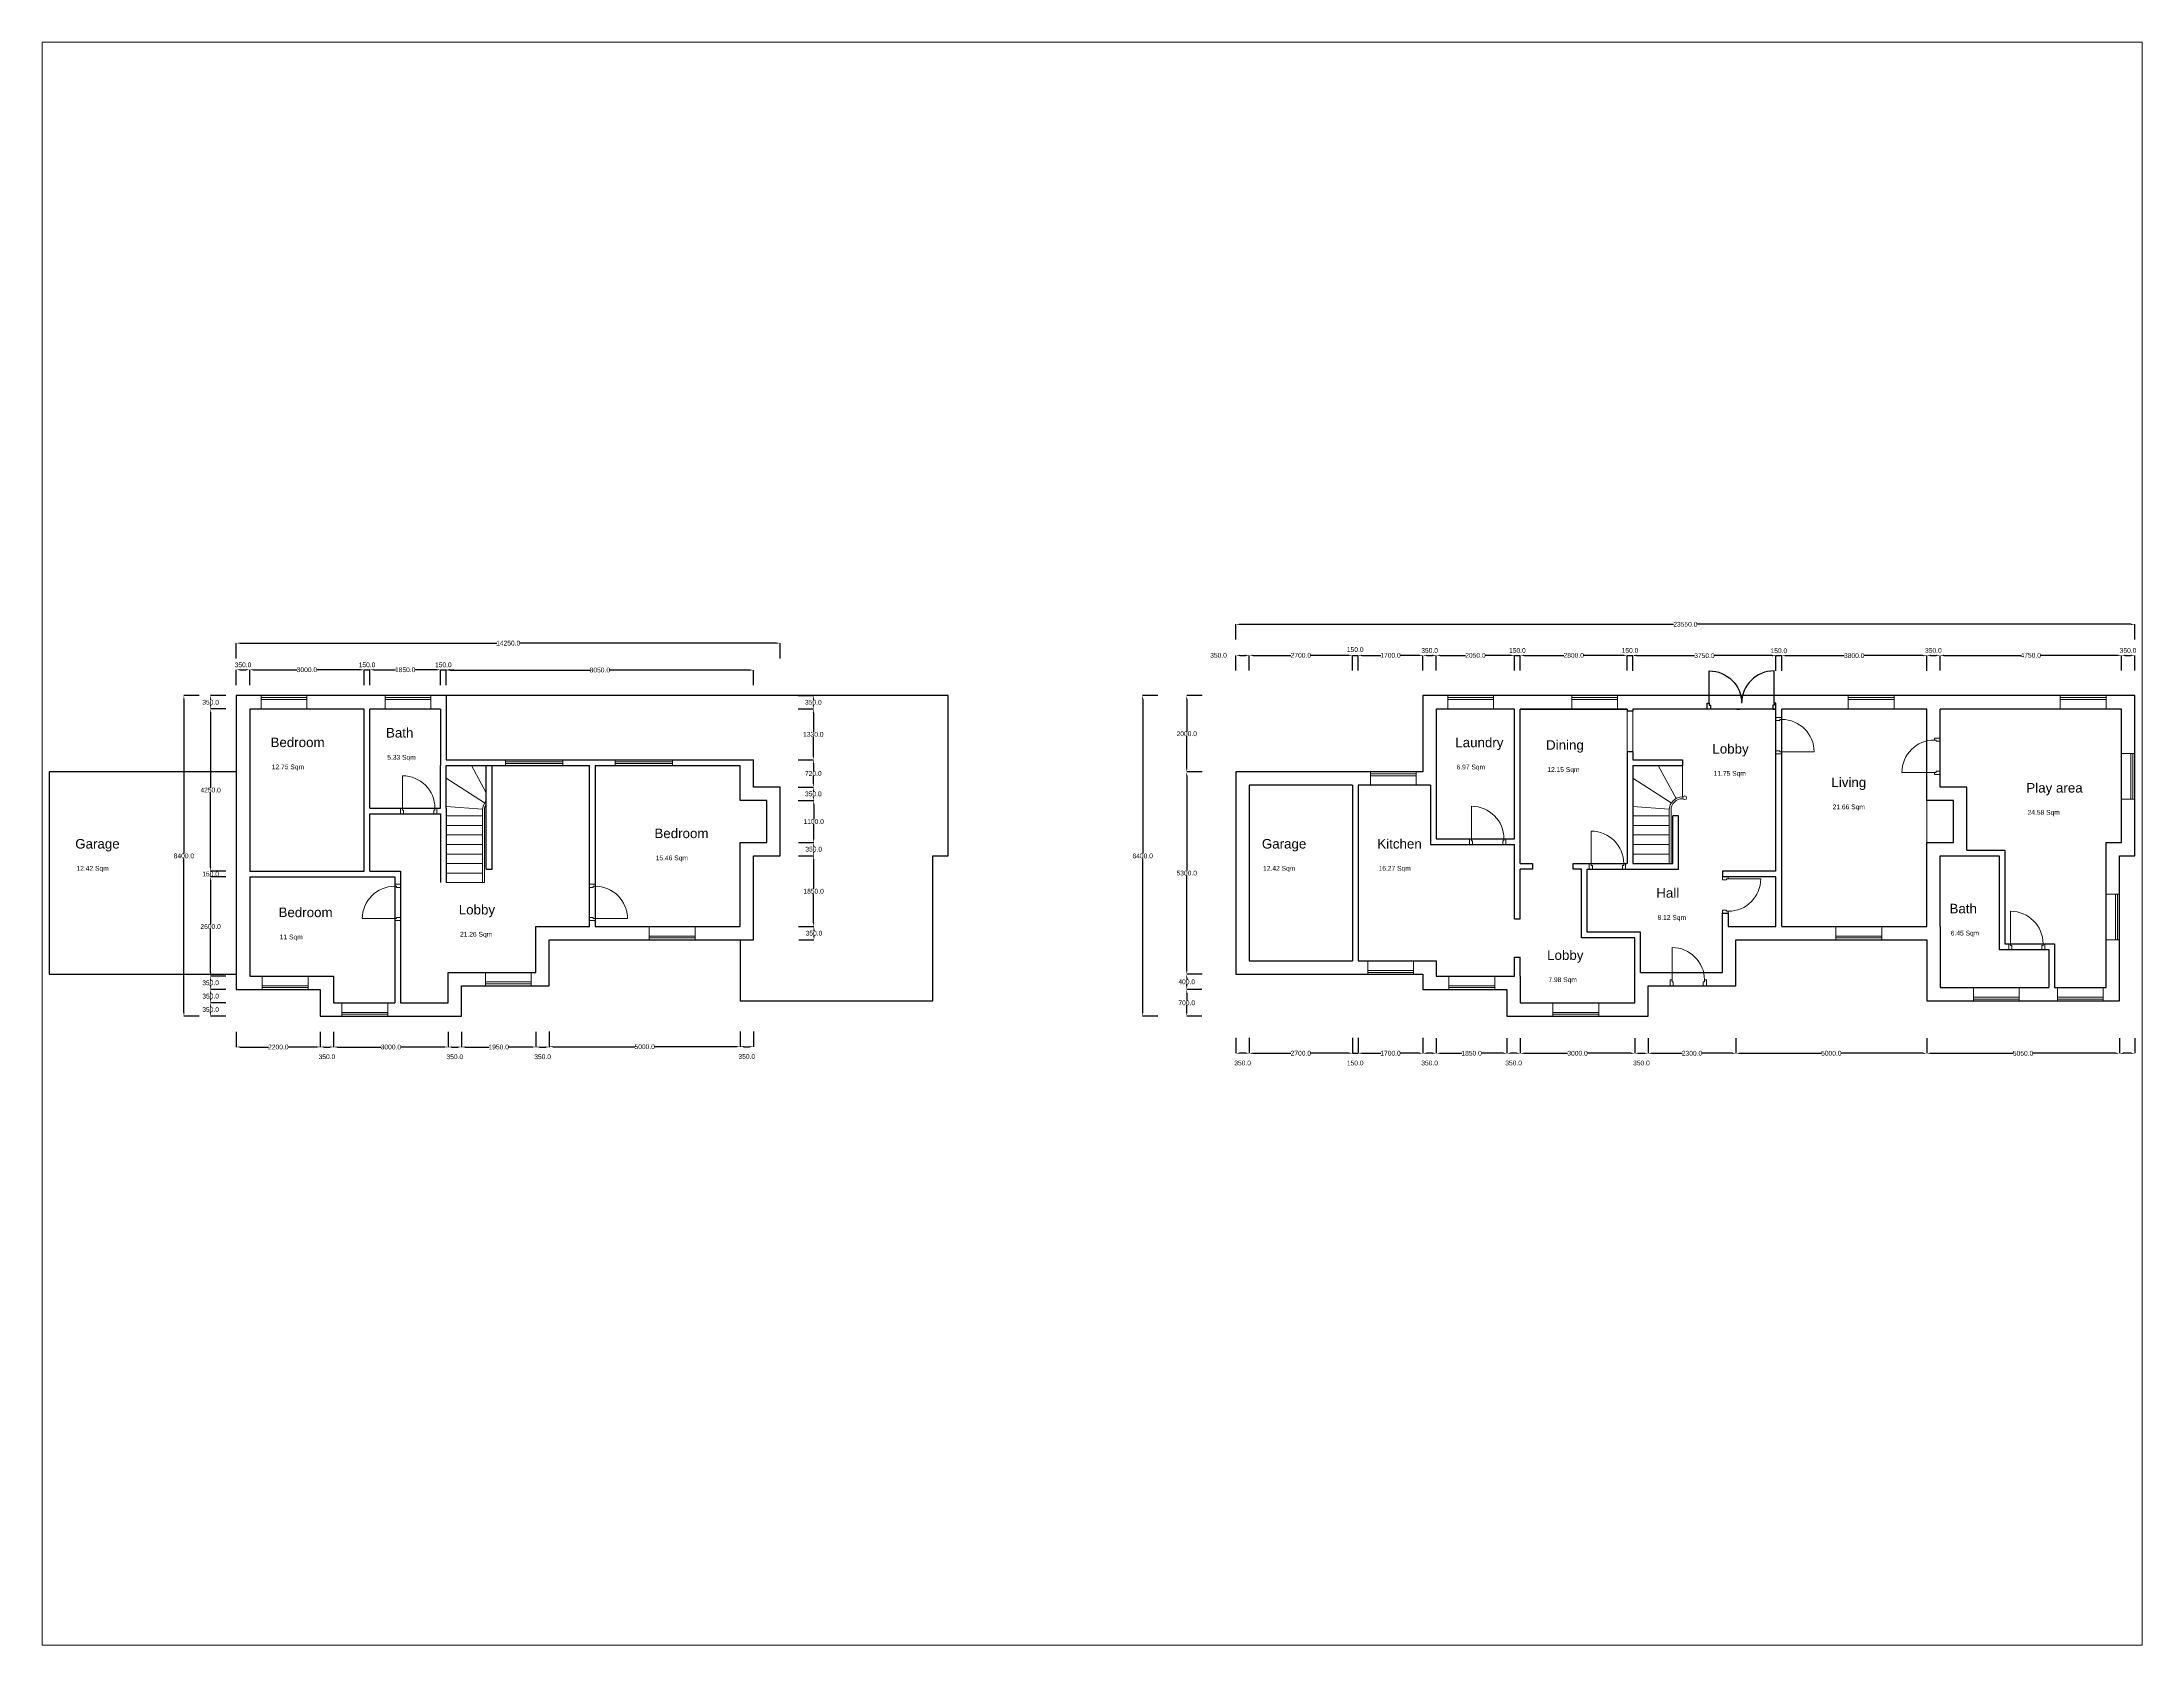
# Paper-space layout 'Layout1' of a CAD drawing. Header units: millimetres. Extents: x -1 to 255, y -1 to 195.
# The model-space entities are those that its viewports show. They can reach past a viewport. Long polylines and large blocks are cut down to what shows.
import ezdxf

# ---------------------------------------------------------------- set-up
doc = ezdxf.new("R2010")
doc.units = ezdxf.units.MM
doc.linetypes.add('ACAD_ISO02W100', pattern=[15, 12, -3])
for name, color, linetype, lineweight in [('Dashed lines', 7, 'ACAD_ISO02W100', 13), ('Doors', 50, 'Continuous', 13), ('Staircase', 6, 'Continuous', 13), ('Windows', 4, 'Continuous', 13)]:
    doc.layers.add(name, color=color, linetype=linetype, lineweight=lineweight)
doc.layers.add('sketch', color=253, linetype='Continuous')
doc.styles.get("Standard").update_dxf_attribs({"font": 'arial.ttf'})
doc.dimstyles.get("Standard").update_dxf_attribs({"dimtxt": 125, "dimasz": 100, "dimexe": 0.18, "dimexo": 0, "dimgap": 0, "dimtad": 0, "dimtih": 1, "dimtoh": 1, "dimdec": 1, "dimzin": 0, "dimdsep": 46, "dimtxsty": 'Standard', "dimcen": 0.09, "dimadec": 0, "dimazin": 0, "dimtfac": 1, "dimtdec": 1, "dimtmove": 2, "dimatfit": 3, "dimfxl": 400, "dimfxlon": 1, "dimtolj": 1, "dimtzin": 0, "dimarcsym": 0})

# ---------------------------------------------------------------- blocks, each defined once
blk = doc.blocks.new('*U6')
at = {"layer": 'Windows', "linetype": 'Continuous'}
for p, q in [((-1200, 0), (-1200, 350)), ((-1200, 300), (0, 300)), ((-1200, 250), (0, 250)), ((0, 0), (0, 350))]:
    blk.add_line(p, q, dxfattribs=at)
blk = doc.blocks.new('Window')
at = {"layer": 'Windows', "linetype": 'Continuous'}
for p, q in [((-1200, 350), (-1200, 0)), ((-1200, 100), (0, 100)), ((-1200, 50), (0, 50)), ((0, 350), (0, 0))]:
    blk.add_line(p, q, dxfattribs=at)
blk = doc.blocks.new('*U13')
at = {"linetype": 'Continuous'}
for p, q in [((-900, 150), (-900, 1000)), ((-950, 0), (-950, 150)), ((-950, 150), (-900, 150)), ((-870, 0), (-950, 0)), ((-900, 150), (-900, 100)), ((-900, 100), (-870, 100)), ((-870, 100), (-870, 0)), ((-50, 100), (-80, 100)), ((-80, 100), (-80, 0)), ((-80, 0), (0, 0)), ((0, 150), (-50, 150)), ((-50, 150), (-50, 100)), ((0, 0), (0, 150))]:
    blk.add_line(p, q, dxfattribs=at)
blk.add_arc((-900, 150), 850, 0, 90, dxfattribs=at)
blk = doc.blocks.new('*U14')
at = {"linetype": 'Continuous'}
for p, q in [((-50, 150), (-50, 1000)), ((-950, 0), (-950, 150)), ((-950, 150), (-900, 150)), ((-870, 0), (-950, 0)), ((-900, 150), (-900, 100)), ((-900, 100), (-870, 100)), ((-870, 100), (-870, 0)), ((-50, 100), (-80, 100)), ((-80, 100), (-80, 0)), ((-80, 0), (0, 0)), ((0, 150), (-50, 150)), ((-50, 150), (-50, 100)), ((0, 0), (0, 150))]:
    blk.add_line(p, q, dxfattribs=at)
blk.add_arc((-50, 150), 850, 90, 180, dxfattribs=at)
blk = doc.blocks.new('*D33')
at = {"color": 0, "linetype": 'Continuous', "lineweight": -2, "transparency": 16777216}
for p, q in [((35499, 49697), (35499, 50097)), ((35599, 50097), (35749, 50097)), ((35849, 49697), (35849, 50097))]:
    blk.add_line(p, q, dxfattribs=at)
at = {"color": 0, "linetype": 'Continuous', "transparency": 16777216}
for points in [[(35599, 50114), (35599, 50080), (35499, 50097)], [(35749, 50114), (35749, 50080), (35849, 50097)]]:
    blk.add_solid(points, dxfattribs=at)
at = {"layer": 'Defpoints', "color": 0, "linetype": 'Continuous', "transparency": 16777216}
for p in [(35849, 50097), (35499, 47041), (35849, 47041)]:
    blk.add_point(p, dxfattribs=at)
at = {"color": 0, "linetype": 'Continuous', "transparency": 16777216, "insert": (35043, 50097), "char_height": 125, "attachment_point": 5}
blk.add_mtext('\\A1;350.0', dxfattribs=at)
blk = doc.blocks.new('*D34')
at = {"color": 0, "linetype": 'Continuous', "lineweight": -2, "transparency": 16777216}
for p, q in [((35849, 49697), (35849, 50097)), ((35949, 50097), (36939, 50097)), ((38449, 50097), (37459, 50097)), ((38549, 49697), (38549, 50097))]:
    blk.add_line(p, q, dxfattribs=at)
at = {"color": 0, "linetype": 'Continuous', "transparency": 16777216}
for points in [[(35949, 50113), (35949, 50080), (35849, 50097)], [(38449, 50113), (38449, 50080), (38549, 50097)]]:
    blk.add_solid(points, dxfattribs=at)
at = {"layer": 'Defpoints', "color": 0, "linetype": 'Continuous', "transparency": 16777216}
for p in [(38549, 50097), (35849, 46691), (38549, 46691)]:
    blk.add_point(p, dxfattribs=at)
at = {"color": 0, "linetype": 'Continuous', "transparency": 16777216, "insert": (37199, 50097), "char_height": 125, "attachment_point": 5}
blk.add_mtext('\\A1;2700.0', dxfattribs=at)
blk = doc.blocks.new('*D35')
at = {"color": 0, "linetype": 'Continuous', "lineweight": -2, "transparency": 16777216}
for p, q in [((38449, 50097), (38349, 50097)), ((38549, 49697), (38549, 50097)), ((38549, 50097), (38699, 50097)), ((38699, 49697), (38699, 50097)), ((38799, 50097), (38899, 50097))]:
    blk.add_line(p, q, dxfattribs=at)
at = {"color": 0, "linetype": 'Continuous', "transparency": 16777216}
for points in [[(38449, 50113), (38449, 50080), (38549, 50097)], [(38799, 50113), (38799, 50080), (38699, 50097)]]:
    blk.add_solid(points, dxfattribs=at)
at = {"layer": 'Defpoints', "color": 0, "linetype": 'Continuous', "transparency": 16777216}
for p in [(38699, 50097), (38549, 46691), (38699, 46691)]:
    blk.add_point(p, dxfattribs=at)
at = {"color": 0, "linetype": 'Continuous', "transparency": 16777216, "insert": (38624, 50248), "char_height": 125, "attachment_point": 5}
blk.add_mtext('\\A1;150.0', dxfattribs=at)
blk = doc.blocks.new('*D36')
at = {"color": 0, "linetype": 'Continuous', "lineweight": -2, "transparency": 16777216}
for p, q in [((38699, 49697), (38699, 50097)), ((38799, 50097), (39296, 50097)), ((40299, 50097), (39802, 50097)), ((40399, 49697), (40399, 50097))]:
    blk.add_line(p, q, dxfattribs=at)
at = {"color": 0, "linetype": 'Continuous', "transparency": 16777216}
for points in [[(38799, 50113), (38799, 50080), (38699, 50097)], [(40299, 50113), (40299, 50080), (40399, 50097)]]:
    blk.add_solid(points, dxfattribs=at)
at = {"layer": 'Defpoints', "color": 0, "linetype": 'Continuous', "transparency": 16777216}
for p in [(40399, 50097), (38699, 47041), (40399, 47041)]:
    blk.add_point(p, dxfattribs=at)
at = {"color": 0, "linetype": 'Continuous', "transparency": 16777216, "insert": (39549, 50097), "char_height": 125, "attachment_point": 5}
blk.add_mtext('\\A1;1700.0', dxfattribs=at)
blk = doc.blocks.new('*D41')
at = {"color": 0, "linetype": 'Continuous', "lineweight": -2, "transparency": 16777216}
for p, q in [((40399, 49697), (40399, 50097)), ((40499, 50097), (40649, 50097)), ((40749, 49697), (40749, 50097))]:
    blk.add_line(p, q, dxfattribs=at)
at = {"color": 0, "linetype": 'Continuous', "transparency": 16777216}
for points in [[(40499, 50113), (40499, 50080), (40399, 50097)], [(40649, 50113), (40649, 50080), (40749, 50097)]]:
    blk.add_solid(points, dxfattribs=at)
at = {"layer": 'Defpoints', "color": 0, "linetype": 'Continuous', "transparency": 16777216}
for p in [(40749, 50097), (40399, 47041), (40749, 47041)]:
    blk.add_point(p, dxfattribs=at)
at = {"color": 0, "linetype": 'Continuous', "transparency": 16777216, "insert": (40574, 50224), "char_height": 125, "attachment_point": 5}
blk.add_mtext('\\A1;350.0', dxfattribs=at)
blk = doc.blocks.new('*D42')
at = {"color": 0, "linetype": 'Continuous', "lineweight": -2, "transparency": 16777216}
for p, q in [((40749, 49697), (40749, 50097)), ((40849, 50097), (41514, 50097)), ((42699, 50097), (42034, 50097)), ((42799, 49697), (42799, 50097))]:
    blk.add_line(p, q, dxfattribs=at)
at = {"color": 0, "linetype": 'Continuous', "transparency": 16777216}
for points in [[(40849, 50113), (40849, 50080), (40749, 50097)], [(42699, 50113), (42699, 50080), (42799, 50097)]]:
    blk.add_solid(points, dxfattribs=at)
at = {"layer": 'Defpoints', "color": 0, "linetype": 'Continuous', "transparency": 16777216}
for p in [(42799, 50097), (40749, 45291), (42799, 45291)]:
    blk.add_point(p, dxfattribs=at)
at = {"color": 0, "linetype": 'Continuous', "transparency": 16777216, "insert": (41774, 50097), "char_height": 125, "attachment_point": 5}
blk.add_mtext('\\A1;2050.0', dxfattribs=at)
blk = doc.blocks.new('*D43')
at = {"color": 0, "linetype": 'Continuous', "lineweight": -2, "transparency": 16777216}
for p, q in [((42699, 50097), (42599, 50097)), ((42799, 49697), (42799, 50097)), ((42799, 50097), (42949, 50097)), ((42949, 49697), (42949, 50097)), ((43049, 50097), (43149, 50097))]:
    blk.add_line(p, q, dxfattribs=at)
at = {"color": 0, "linetype": 'Continuous', "transparency": 16777216}
for points in [[(42699, 50113), (42699, 50080), (42799, 50097)], [(43049, 50113), (43049, 50080), (42949, 50097)]]:
    blk.add_solid(points, dxfattribs=at)
at = {"layer": 'Defpoints', "color": 0, "linetype": 'Continuous', "transparency": 16777216}
for p in [(42949, 50097), (42799, 48691), (42949, 48691)]:
    blk.add_point(p, dxfattribs=at)
at = {"color": 0, "linetype": 'Continuous', "transparency": 16777216, "insert": (42874, 50224), "char_height": 125, "attachment_point": 5}
blk.add_mtext('\\A1;150.0', dxfattribs=at)
blk = doc.blocks.new('*D44')
at = {"color": 0, "linetype": 'Continuous', "lineweight": -2, "transparency": 16777216}
for p, q in [((42949, 49697), (42949, 50097)), ((43049, 50097), (44089, 50097)), ((45649, 50097), (44609, 50097)), ((45749, 49697), (45749, 50097))]:
    blk.add_line(p, q, dxfattribs=at)
at = {"color": 0, "linetype": 'Continuous', "transparency": 16777216}
for points in [[(43049, 50114), (43049, 50080), (42949, 50097)], [(45649, 50114), (45649, 50080), (45749, 50097)]]:
    blk.add_solid(points, dxfattribs=at)
at = {"layer": 'Defpoints', "color": 0, "linetype": 'Continuous', "transparency": 16777216}
for p in [(45749, 50097), (42949, 48691), (45749, 48691)]:
    blk.add_point(p, dxfattribs=at)
at = {"color": 0, "linetype": 'Continuous', "transparency": 16777216, "insert": (44349, 50097), "char_height": 125, "attachment_point": 5}
blk.add_mtext('\\A1;2800.0', dxfattribs=at)
blk = doc.blocks.new('*D45')
at = {"color": 0, "linetype": 'Continuous', "lineweight": -2, "transparency": 16777216}
for p, q in [((45649, 50097), (45549, 50097)), ((45749, 49697), (45749, 50097)), ((45749, 50097), (45899, 50097)), ((45899, 49697), (45899, 50097)), ((45999, 50097), (46099, 50097))]:
    blk.add_line(p, q, dxfattribs=at)
at = {"color": 0, "linetype": 'Continuous', "transparency": 16777216}
for points in [[(45649, 50114), (45649, 50080), (45749, 50097)], [(45999, 50114), (45999, 50080), (45899, 50097)]]:
    blk.add_solid(points, dxfattribs=at)
at = {"layer": 'Defpoints', "color": 0, "linetype": 'Continuous', "transparency": 16777216}
for p in [(45899, 50097), (45749, 48691), (45899, 48691)]:
    blk.add_point(p, dxfattribs=at)
at = {"color": 0, "linetype": 'Continuous', "transparency": 16777216, "insert": (45824, 50225), "char_height": 125, "attachment_point": 5}
blk.add_mtext('\\A1;150.0', dxfattribs=at)
blk = doc.blocks.new('*D47')
at = {"color": 0, "linetype": 'Continuous', "lineweight": -2, "transparency": 16777216}
for p, q in [((53599, 49697), (53599, 50097)), ((53699, 50097), (53849, 50097)), ((53949, 49697), (53949, 50097))]:
    blk.add_line(p, q, dxfattribs=at)
at = {"color": 0, "linetype": 'Continuous', "transparency": 16777216}
for points in [[(53699, 50114), (53699, 50080), (53599, 50097)], [(53849, 50114), (53849, 50080), (53949, 50097)]]:
    blk.add_solid(points, dxfattribs=at)
at = {"layer": 'Defpoints', "color": 0, "linetype": 'Continuous', "transparency": 16777216}
for p in [(53949, 50097), (53599, 48691), (53949, 48691)]:
    blk.add_point(p, dxfattribs=at)
at = {"color": 0, "linetype": 'Continuous', "transparency": 16777216, "insert": (53774, 50225), "char_height": 125, "attachment_point": 5}
blk.add_mtext('\\A1;350.0', dxfattribs=at)
blk = doc.blocks.new('*D48')
at = {"color": 0, "linetype": 'Continuous', "lineweight": -2, "transparency": 16777216}
for p, q in [((53949, 49697), (53949, 50097)), ((54049, 50097), (56062, 50097)), ((58599, 50097), (56586, 50097)), ((58699, 49697), (58699, 50097))]:
    blk.add_line(p, q, dxfattribs=at)
at = {"color": 0, "linetype": 'Continuous', "transparency": 16777216}
for points in [[(54049, 50114), (54049, 50080), (53949, 50097)], [(58599, 50114), (58599, 50080), (58699, 50097)]]:
    blk.add_solid(points, dxfattribs=at)
at = {"layer": 'Defpoints', "color": 0, "linetype": 'Continuous', "transparency": 16777216}
for p in [(58699, 50097), (53949, 48691), (58699, 48691)]:
    blk.add_point(p, dxfattribs=at)
at = {"color": 0, "linetype": 'Continuous', "transparency": 16777216, "insert": (56324, 50097), "char_height": 125, "attachment_point": 5}
blk.add_mtext('\\A1;4750.0', dxfattribs=at)
blk = doc.blocks.new('*D49')
at = {"color": 0, "linetype": 'Continuous', "lineweight": -2, "transparency": 16777216}
for p, q in [((58699, 49697), (58699, 50097)), ((58799, 50097), (58949, 50097)), ((59049, 49697), (59049, 50097))]:
    blk.add_line(p, q, dxfattribs=at)
at = {"color": 0, "linetype": 'Continuous', "transparency": 16777216}
for points in [[(58799, 50114), (58799, 50080), (58699, 50097)], [(58949, 50114), (58949, 50080), (59049, 50097)]]:
    blk.add_solid(points, dxfattribs=at)
at = {"layer": 'Defpoints', "color": 0, "linetype": 'Continuous', "transparency": 16777216}
for p in [(59049, 50097), (58699, 48691), (59049, 48691)]:
    blk.add_point(p, dxfattribs=at)
at = {"color": 0, "linetype": 'Continuous', "transparency": 16777216, "insert": (58874, 50225), "char_height": 125, "attachment_point": 5}
blk.add_mtext('\\A1;350.0', dxfattribs=at)
blk = doc.blocks.new('*D50')
at = {"color": 0, "linetype": 'Continuous', "lineweight": -2, "transparency": 16777216}
for p, q in [((45899, 49689), (45899, 50089)), ((45999, 50089), (47515, 50089)), ((49549, 50089), (48033, 50089)), ((49649, 49689), (49649, 50089))]:
    blk.add_line(p, q, dxfattribs=at)
at = {"color": 0, "linetype": 'Continuous', "transparency": 16777216}
for points in [[(45999, 50105), (45999, 50072), (45899, 50089)], [(49549, 50105), (49549, 50072), (49649, 50089)]]:
    blk.add_solid(points, dxfattribs=at)
at = {"layer": 'Defpoints', "color": 0, "linetype": 'Continuous', "transparency": 16777216}
for p in [(49649, 50089), (45899, 48691), (49649, 48691)]:
    blk.add_point(p, dxfattribs=at)
at = {"color": 0, "linetype": 'Continuous', "transparency": 16777216, "insert": (47774, 50089), "char_height": 125, "attachment_point": 5}
blk.add_mtext('\\A1;3750.0', dxfattribs=at)
blk = doc.blocks.new('*D51')
at = {"color": 0, "linetype": 'Continuous', "lineweight": -2, "transparency": 16777216}
for p, q in [((49549, 50089), (49449, 50089)), ((49649, 49689), (49649, 50089)), ((49649, 50089), (49799, 50089)), ((49799, 49689), (49799, 50089)), ((49899, 50089), (49999, 50089))]:
    blk.add_line(p, q, dxfattribs=at)
at = {"color": 0, "linetype": 'Continuous', "transparency": 16777216}
for points in [[(49549, 50105), (49549, 50072), (49649, 50089)], [(49899, 50105), (49899, 50072), (49799, 50089)]]:
    blk.add_solid(points, dxfattribs=at)
at = {"layer": 'Defpoints', "color": 0, "linetype": 'Continuous', "transparency": 16777216}
for p in [(49799, 50089), (49649, 48691), (49799, 48691)]:
    blk.add_point(p, dxfattribs=at)
at = {"color": 0, "linetype": 'Continuous', "transparency": 16777216, "insert": (49724, 50216), "char_height": 125, "attachment_point": 5}
blk.add_mtext('\\A1;150.0', dxfattribs=at)
blk = doc.blocks.new('*D52')
at = {"color": 0, "linetype": 'Continuous', "lineweight": -2, "transparency": 16777216}
for p, q in [((49799, 49689), (49799, 50089)), ((49899, 50089), (51440, 50089)), ((53499, 50089), (51958, 50089)), ((53599, 49689), (53599, 50089))]:
    blk.add_line(p, q, dxfattribs=at)
at = {"color": 0, "linetype": 'Continuous', "transparency": 16777216}
for points in [[(49899, 50105), (49899, 50072), (49799, 50089)], [(53499, 50105), (53499, 50072), (53599, 50089)]]:
    blk.add_solid(points, dxfattribs=at)
at = {"layer": 'Defpoints', "color": 0, "linetype": 'Continuous', "transparency": 16777216}
for p in [(53599, 50089), (49799, 48691), (53599, 48691)]:
    blk.add_point(p, dxfattribs=at)
at = {"color": 0, "linetype": 'Continuous', "transparency": 16777216, "insert": (51699, 50089), "char_height": 125, "attachment_point": 5}
blk.add_mtext('\\A1;3800.0', dxfattribs=at)
blk = doc.blocks.new('*D53')
at = {"color": 0, "linetype": 'Continuous', "lineweight": -2, "transparency": 16777216}
for p, q in [((59417, 49041), (59817, 49041)), ((59817, 48941), (59817, 47005)), ((59817, 44941), (59817, 46877)), ((59417, 44841), (59817, 44841))]:
    blk.add_line(p, q, dxfattribs=at)
at = {"color": 0, "linetype": 'Continuous', "transparency": 16777216}
for points in [[(59800, 48941), (59834, 48941), (59817, 49041)], [(59800, 44941), (59834, 44941), (59817, 44841)]]:
    blk.add_solid(points, dxfattribs=at)
at = {"layer": 'Defpoints', "color": 0, "linetype": 'Continuous', "transparency": 16777216}
for p in [(59049, 49041), (59049, 44841), (59817, 44841)]:
    blk.add_point(p, dxfattribs=at)
at = {"color": 0, "linetype": 'Continuous', "transparency": 16777216, "insert": (59817, 46941), "char_height": 125, "attachment_point": 5}
blk.add_mtext('\\A1;4200.0', dxfattribs=at)
blk = doc.blocks.new('*D54')
at = {"color": 0, "linetype": 'Continuous', "lineweight": -2, "transparency": 16777216}
for p, q in [((59417, 44841), (59817, 44841)), ((59817, 44741), (59817, 43005)), ((59817, 41141), (59817, 42877)), ((59417, 41041), (59817, 41041))]:
    blk.add_line(p, q, dxfattribs=at)
at = {"color": 0, "linetype": 'Continuous', "transparency": 16777216}
for points in [[(59800, 44741), (59834, 44741), (59817, 44841)], [(59800, 41141), (59834, 41141), (59817, 41041)]]:
    blk.add_solid(points, dxfattribs=at)
at = {"layer": 'Defpoints', "color": 0, "linetype": 'Continuous', "transparency": 16777216}
for p in [(58649, 44841), (58649, 41041), (59817, 41041)]:
    blk.add_point(p, dxfattribs=at)
at = {"color": 0, "linetype": 'Continuous', "transparency": 16777216, "insert": (59817, 42941), "char_height": 125, "attachment_point": 5}
blk.add_mtext('\\A1;3800.0', dxfattribs=at)
blk = doc.blocks.new('*D55')
at = {"color": 0, "linetype": 'Continuous', "lineweight": -2, "transparency": 16777216}
for p, q in [((34610, 49041), (34210, 49041)), ((34210, 48941), (34210, 48105)), ((34210, 47141), (34210, 47977)), ((34610, 47041), (34210, 47041))]:
    blk.add_line(p, q, dxfattribs=at)
at = {"color": 0, "linetype": 'Continuous', "transparency": 16777216}
for points in [[(34193, 48941), (34226, 48941), (34210, 49041)], [(34193, 47141), (34226, 47141), (34210, 47041)]]:
    blk.add_solid(points, dxfattribs=at)
at = {"layer": 'Defpoints', "color": 0, "linetype": 'Continuous', "transparency": 16777216}
for p in [(40399, 49041), (34210, 47041), (40399, 47041)]:
    blk.add_point(p, dxfattribs=at)
at = {"color": 0, "linetype": 'Continuous', "transparency": 16777216, "insert": (34210, 48041), "char_height": 125, "attachment_point": 5}
blk.add_mtext('\\A1;2000.0', dxfattribs=at)
blk = doc.blocks.new('*D56')
at = {"color": 0, "linetype": 'Continuous', "lineweight": -2, "transparency": 16777216}
for p, q in [((34610, 47041), (34209, 47041)), ((34210, 46941), (34210, 44455)), ((34210, 41841), (34210, 44327)), ((34610, 41741), (34209, 41741))]:
    blk.add_line(p, q, dxfattribs=at)
at = {"color": 0, "linetype": 'Continuous', "transparency": 16777216}
for points in [[(34193, 46941), (34226, 46941), (34210, 47041)], [(34193, 41841), (34226, 41841), (34210, 41741)]]:
    blk.add_solid(points, dxfattribs=at)
at = {"layer": 'Defpoints', "color": 0, "linetype": 'Continuous', "transparency": 16777216}
for p in [(35499, 47041), (34210, 41741), (35499, 41741)]:
    blk.add_point(p, dxfattribs=at)
at = {"color": 0, "linetype": 'Continuous', "transparency": 16777216, "insert": (34210, 44391), "char_height": 125, "attachment_point": 5}
blk.add_mtext('\\A1;5300.0', dxfattribs=at)
blk = doc.blocks.new('*D57')
at = {"color": 0, "linetype": 'Continuous', "lineweight": -2, "transparency": 16777216}
for p, q in [((35499, 40071), (35499, 39671)), ((35749, 39671), (35599, 39671)), ((35849, 40071), (35849, 39671))]:
    blk.add_line(p, q, dxfattribs=at)
at = {"color": 0, "linetype": 'Continuous', "transparency": 16777216}
for points in [[(35599, 39688), (35599, 39654), (35499, 39671)], [(35749, 39688), (35749, 39654), (35849, 39671)]]:
    blk.add_solid(points, dxfattribs=at)
at = {"layer": 'Defpoints', "color": 0, "linetype": 'Continuous', "transparency": 16777216}
for p in [(35499, 42091), (35849, 42091), (35499, 39671)]:
    blk.add_point(p, dxfattribs=at)
at = {"color": 0, "linetype": 'Continuous', "transparency": 16777216, "insert": (35674, 39415), "char_height": 125, "attachment_point": 5}
blk.add_mtext('\\A1;350.0', dxfattribs=at)
blk = doc.blocks.new('*D58')
at = {"color": 0, "linetype": 'Continuous', "lineweight": -2, "transparency": 16777216}
for p, q in [((35849, 40071), (35849, 39671)), ((35949, 39671), (36939, 39671)), ((38449, 39671), (37459, 39671)), ((38549, 40071), (38549, 39671))]:
    blk.add_line(p, q, dxfattribs=at)
at = {"color": 0, "linetype": 'Continuous', "transparency": 16777216}
for points in [[(35949, 39688), (35949, 39654), (35849, 39671)], [(38449, 39688), (38449, 39654), (38549, 39671)]]:
    blk.add_solid(points, dxfattribs=at)
at = {"layer": 'Defpoints', "color": 0, "linetype": 'Continuous', "transparency": 16777216}
for p in [(35849, 42091), (38549, 42091), (38549, 39671)]:
    blk.add_point(p, dxfattribs=at)
at = {"color": 0, "linetype": 'Continuous', "transparency": 16777216, "insert": (37199, 39671), "char_height": 125, "attachment_point": 5}
blk.add_mtext('\\A1;2700.0', dxfattribs=at)
blk = doc.blocks.new('*D59')
at = {"color": 0, "linetype": 'Continuous', "lineweight": -2, "transparency": 16777216}
for p, q in [((38449, 39671), (38349, 39671)), ((38549, 40071), (38549, 39670)), ((38549, 39671), (38699, 39671)), ((38699, 40071), (38699, 39670)), ((38799, 39671), (38899, 39671))]:
    blk.add_line(p, q, dxfattribs=at)
at = {"color": 0, "linetype": 'Continuous', "transparency": 16777216}
for points in [[(38449, 39687), (38449, 39654), (38549, 39671)], [(38799, 39687), (38799, 39654), (38699, 39671)]]:
    blk.add_solid(points, dxfattribs=at)
at = {"layer": 'Defpoints', "color": 0, "linetype": 'Continuous', "transparency": 16777216}
for p in [(38549, 42091), (38699, 42091), (38699, 39671)]:
    blk.add_point(p, dxfattribs=at)
at = {"color": 0, "linetype": 'Continuous', "transparency": 16777216, "insert": (38624, 39415), "char_height": 125, "attachment_point": 5}
blk.add_mtext('\\A1;150.0', dxfattribs=at)
blk = doc.blocks.new('*D61')
at = {"color": 0, "linetype": 'Continuous', "lineweight": -2, "transparency": 16777216}
for p, q in [((38699, 40071), (38699, 39670)), ((38799, 39671), (39296, 39671)), ((40299, 39671), (39802, 39671)), ((40399, 40071), (40399, 39670))]:
    blk.add_line(p, q, dxfattribs=at)
at = {"color": 0, "linetype": 'Continuous', "transparency": 16777216}
for points in [[(38799, 39687), (38799, 39654), (38699, 39671)], [(40299, 39687), (40299, 39654), (40399, 39671)]]:
    blk.add_solid(points, dxfattribs=at)
at = {"layer": 'Defpoints', "color": 0, "linetype": 'Continuous', "transparency": 16777216}
for p in [(38699, 42091), (40399, 42091), (40399, 39671)]:
    blk.add_point(p, dxfattribs=at)
at = {"color": 0, "linetype": 'Continuous', "transparency": 16777216, "insert": (39549, 39671), "char_height": 125, "attachment_point": 5}
blk.add_mtext('\\A1;1700.0', dxfattribs=at)
blk = doc.blocks.new('*D62')
at = {"color": 0, "linetype": 'Continuous', "lineweight": -2, "transparency": 16777216}
for p, q in [((40399, 40070), (40399, 39670)), ((40649, 39670), (40499, 39670)), ((40749, 40070), (40749, 39670))]:
    blk.add_line(p, q, dxfattribs=at)
at = {"color": 0, "linetype": 'Continuous', "transparency": 16777216}
for points in [[(40499, 39687), (40499, 39654), (40399, 39670)], [(40649, 39687), (40649, 39654), (40749, 39670)]]:
    blk.add_solid(points, dxfattribs=at)
at = {"layer": 'Defpoints', "color": 0, "linetype": 'Continuous', "transparency": 16777216}
for p in [(40399, 42091), (40749, 42091), (40399, 39670)]:
    blk.add_point(p, dxfattribs=at)
at = {"color": 0, "linetype": 'Continuous', "transparency": 16777216, "insert": (40574, 39415), "char_height": 125, "attachment_point": 5}
blk.add_mtext('\\A1;350.0', dxfattribs=at)
blk = doc.blocks.new('*D63')
at = {"color": 0, "linetype": 'Continuous', "lineweight": -2, "transparency": 16777216}
for p, q in [((40749, 40070), (40749, 39670)), ((40849, 39670), (41421, 39670)), ((42499, 39670), (41927, 39670)), ((42599, 40070), (42599, 39670))]:
    blk.add_line(p, q, dxfattribs=at)
at = {"color": 0, "linetype": 'Continuous', "transparency": 16777216}
for points in [[(40849, 39687), (40849, 39654), (40749, 39670)], [(42499, 39687), (42499, 39654), (42599, 39670)]]:
    blk.add_solid(points, dxfattribs=at)
at = {"layer": 'Defpoints', "color": 0, "linetype": 'Continuous', "transparency": 16777216}
for p in [(40749, 41691), (42599, 41691), (42599, 39670)]:
    blk.add_point(p, dxfattribs=at)
at = {"color": 0, "linetype": 'Continuous', "transparency": 16777216, "insert": (41674, 39670), "char_height": 125, "attachment_point": 5}
blk.add_mtext('\\A1;1850.0', dxfattribs=at)
blk = doc.blocks.new('*D64')
at = {"color": 0, "linetype": 'Continuous', "lineweight": -2, "transparency": 16777216}
for p, q in [((42599, 40070), (42599, 39670)), ((42849, 39670), (42699, 39670)), ((42949, 40070), (42949, 39670))]:
    blk.add_line(p, q, dxfattribs=at)
at = {"color": 0, "linetype": 'Continuous', "transparency": 16777216}
for points in [[(42699, 39687), (42699, 39654), (42599, 39670)], [(42849, 39687), (42849, 39654), (42949, 39670)]]:
    blk.add_solid(points, dxfattribs=at)
at = {"layer": 'Defpoints', "color": 0, "linetype": 'Continuous', "transparency": 16777216}
for p in [(42599, 40991), (42949, 40991), (42599, 39670)]:
    blk.add_point(p, dxfattribs=at)
at = {"color": 0, "linetype": 'Continuous', "transparency": 16777216, "insert": (42774, 39415), "char_height": 125, "attachment_point": 5}
blk.add_mtext('\\A1;350.0', dxfattribs=at)
blk = doc.blocks.new('*D65')
at = {"color": 0, "linetype": 'Continuous', "lineweight": -2, "transparency": 16777216}
for p, q in [((42949, 40070), (42949, 39670)), ((43049, 39670), (44190, 39670)), ((45849, 39670), (44708, 39670)), ((45949, 40070), (45949, 39670))]:
    blk.add_line(p, q, dxfattribs=at)
at = {"color": 0, "linetype": 'Continuous', "transparency": 16777216}
for points in [[(43049, 39687), (43049, 39653), (42949, 39670)], [(45849, 39687), (45849, 39653), (45949, 39670)]]:
    blk.add_solid(points, dxfattribs=at)
at = {"layer": 'Defpoints', "color": 0, "linetype": 'Continuous', "transparency": 16777216}
for p in [(42949, 40991), (45949, 40991), (45949, 39670)]:
    blk.add_point(p, dxfattribs=at)
at = {"color": 0, "linetype": 'Continuous', "transparency": 16777216, "insert": (44449, 39670), "char_height": 125, "attachment_point": 5}
blk.add_mtext('\\A1;3000.0', dxfattribs=at)
blk = doc.blocks.new('*D66')
at = {"color": 0, "linetype": 'Continuous', "lineweight": -2, "transparency": 16777216}
for p, q in [((45949, 40070), (45949, 39670)), ((46049, 39670), (46199, 39670)), ((46299, 40070), (46299, 39670))]:
    blk.add_line(p, q, dxfattribs=at)
at = {"color": 0, "linetype": 'Continuous', "transparency": 16777216}
for points in [[(46049, 39687), (46049, 39653), (45949, 39670)], [(46199, 39687), (46199, 39653), (46299, 39670)]]:
    blk.add_solid(points, dxfattribs=at)
at = {"layer": 'Defpoints', "color": 0, "linetype": 'Continuous', "transparency": 16777216}
for p in [(45949, 40991), (46299, 40991), (46299, 39670)]:
    blk.add_point(p, dxfattribs=at)
at = {"color": 0, "linetype": 'Continuous', "transparency": 16777216, "insert": (46124, 39414), "char_height": 125, "attachment_point": 5}
blk.add_mtext('\\A1;350.0', dxfattribs=at)
blk = doc.blocks.new('*D67')
at = {"color": 0, "linetype": 'Continuous', "lineweight": -2, "transparency": 16777216}
for p, q in [((46299, 40070), (46299, 39670)), ((46399, 39670), (47189, 39670)), ((48499, 39670), (47709, 39670)), ((48599, 40070), (48599, 39670))]:
    blk.add_line(p, q, dxfattribs=at)
at = {"color": 0, "linetype": 'Continuous', "transparency": 16777216}
for points in [[(46399, 39687), (46399, 39653), (46299, 39670)], [(48499, 39687), (48499, 39653), (48599, 39670)]]:
    blk.add_solid(points, dxfattribs=at)
at = {"layer": 'Defpoints', "color": 0, "linetype": 'Continuous', "transparency": 16777216}
for p in [(46299, 41441), (48599, 41441), (48599, 39670)]:
    blk.add_point(p, dxfattribs=at)
at = {"color": 0, "linetype": 'Continuous', "transparency": 16777216, "insert": (47449, 39670), "char_height": 125, "attachment_point": 5}
blk.add_mtext('\\A1;2300.0', dxfattribs=at)
blk = doc.blocks.new('*D68')
at = {"color": 0, "linetype": 'Continuous', "lineweight": -2, "transparency": 16777216}
for p, q in [((48599, 40070), (48599, 39670)), ((48699, 39670), (50840, 39670)), ((53499, 39670), (51358, 39670)), ((53599, 40070), (53599, 39670))]:
    blk.add_line(p, q, dxfattribs=at)
at = {"color": 0, "linetype": 'Continuous', "transparency": 16777216}
for points in [[(48699, 39687), (48699, 39653), (48599, 39670)], [(53499, 39687), (53499, 39653), (53599, 39670)]]:
    blk.add_solid(points, dxfattribs=at)
at = {"layer": 'Defpoints', "color": 0, "linetype": 'Continuous', "transparency": 16777216}
for p in [(48599, 42641), (53599, 42641), (53599, 39670)]:
    blk.add_point(p, dxfattribs=at)
at = {"color": 0, "linetype": 'Continuous', "transparency": 16777216, "insert": (51099, 39670), "char_height": 125, "attachment_point": 5}
blk.add_mtext('\\A1;5000.0', dxfattribs=at)
blk = doc.blocks.new('*D69')
at = {"color": 0, "linetype": 'Continuous', "lineweight": -2, "transparency": 16777216}
for p, q in [((53599, 40070), (53599, 39670)), ((53699, 39670), (55865, 39670)), ((58549, 39670), (56383, 39670)), ((58649, 40070), (58649, 39670))]:
    blk.add_line(p, q, dxfattribs=at)
at = {"color": 0, "linetype": 'Continuous', "transparency": 16777216}
for points in [[(53699, 39687), (53699, 39653), (53599, 39670)], [(58549, 39687), (58549, 39653), (58649, 39670)]]:
    blk.add_solid(points, dxfattribs=at)
at = {"layer": 'Defpoints', "color": 0, "linetype": 'Continuous', "transparency": 16777216}
for p in [(53599, 41041), (58649, 41041), (58649, 39670)]:
    blk.add_point(p, dxfattribs=at)
at = {"color": 0, "linetype": 'Continuous', "transparency": 16777216, "insert": (56124, 39670), "char_height": 125, "attachment_point": 5}
blk.add_mtext('\\A1;5050.0', dxfattribs=at)
blk = doc.blocks.new('*D70')
at = {"color": 0, "linetype": 'Continuous', "lineweight": -2, "transparency": 16777216}
for p, q in [((58649, 40070), (58649, 39670)), ((58949, 39670), (58749, 39670)), ((59049, 40070), (59049, 39670))]:
    blk.add_line(p, q, dxfattribs=at)
at = {"color": 0, "linetype": 'Continuous', "transparency": 16777216}
for points in [[(58749, 39686), (58749, 39653), (58649, 39670)], [(58949, 39686), (58949, 39653), (59049, 39670)]]:
    blk.add_solid(points, dxfattribs=at)
at = {"layer": 'Defpoints', "color": 0, "linetype": 'Continuous', "transparency": 16777216}
for p in [(58649, 44841), (59049, 44841), (58649, 39670)]:
    blk.add_point(p, dxfattribs=at)
at = {"color": 0, "linetype": 'Continuous', "transparency": 16777216, "insert": (59591, 39670), "char_height": 125, "attachment_point": 5}
blk.add_mtext('\\A1;400.0', dxfattribs=at)
blk = doc.blocks.new('*D72')
at = {"color": 0, "linetype": 'Continuous', "lineweight": -2, "transparency": 16777216}
for p, q in [((9307, 49319), (9307, 49719)), ((9407, 49719), (9557, 49719)), ((9657, 49319), (9657, 49719))]:
    blk.add_line(p, q, dxfattribs=at)
at = {"color": 0, "linetype": 'Continuous', "transparency": 16777216}
for points in [[(9407, 49736), (9407, 49702), (9307, 49719)], [(9557, 49736), (9557, 49702), (9657, 49719)]]:
    blk.add_solid(points, dxfattribs=at)
at = {"layer": 'Defpoints', "color": 0, "linetype": 'Continuous', "transparency": 16777216}
for p in [(9657, 49719), (9307, 49041), (9657, 49041)]:
    blk.add_point(p, dxfattribs=at)
at = {"color": 0, "linetype": 'Continuous', "transparency": 16777216, "insert": (9482, 49847), "char_height": 125, "attachment_point": 5}
blk.add_mtext('\\A1;350.0', dxfattribs=at)
blk = doc.blocks.new('*D73')
at = {"color": 0, "linetype": 'Continuous', "lineweight": -2, "transparency": 16777216}
for p, q in [((9657, 49319), (9657, 49719)), ((9757, 49719), (10898, 49719)), ((12557, 49719), (11417, 49719)), ((12657, 49319), (12657, 49719))]:
    blk.add_line(p, q, dxfattribs=at)
at = {"color": 0, "linetype": 'Continuous', "transparency": 16777216}
for points in [[(9757, 49736), (9757, 49702), (9657, 49719)], [(12557, 49736), (12557, 49702), (12657, 49719)]]:
    blk.add_solid(points, dxfattribs=at)
at = {"layer": 'Defpoints', "color": 0, "linetype": 'Continuous', "transparency": 16777216}
for p in [(12657, 49719), (9657, 48691), (12657, 48691)]:
    blk.add_point(p, dxfattribs=at)
at = {"color": 0, "linetype": 'Continuous', "transparency": 16777216, "insert": (11157, 49719), "char_height": 125, "attachment_point": 5}
blk.add_mtext('\\A1;3000.0', dxfattribs=at)
blk = doc.blocks.new('*D74')
at = {"color": 0, "linetype": 'Continuous', "lineweight": -2, "transparency": 16777216}
for p, q in [((12557, 49719), (12457, 49719)), ((12657, 49319), (12657, 49719)), ((12657, 49719), (12807, 49719)), ((12807, 49319), (12807, 49719)), ((12907, 49719), (13007, 49719))]:
    blk.add_line(p, q, dxfattribs=at)
at = {"color": 0, "linetype": 'Continuous', "transparency": 16777216}
for points in [[(12557, 49736), (12557, 49702), (12657, 49719)], [(12907, 49736), (12907, 49702), (12807, 49719)]]:
    blk.add_solid(points, dxfattribs=at)
at = {"layer": 'Defpoints', "color": 0, "linetype": 'Continuous', "transparency": 16777216}
for p in [(12807, 49719), (12657, 48691), (12807, 48691)]:
    blk.add_point(p, dxfattribs=at)
at = {"color": 0, "linetype": 'Continuous', "transparency": 16777216, "insert": (12732, 49847), "char_height": 125, "attachment_point": 5}
blk.add_mtext('\\A1;150.0', dxfattribs=at)
blk = doc.blocks.new('*D75')
at = {"color": 0, "linetype": 'Continuous', "lineweight": -2, "transparency": 16777216}
for p, q in [((12807, 49319), (12807, 49719)), ((12907, 49719), (13479, 49719)), ((14557, 49719), (13986, 49719)), ((14657, 49319), (14657, 49719))]:
    blk.add_line(p, q, dxfattribs=at)
at = {"color": 0, "linetype": 'Continuous', "transparency": 16777216}
for points in [[(12907, 49736), (12907, 49702), (12807, 49719)], [(14557, 49736), (14557, 49702), (14657, 49719)]]:
    blk.add_solid(points, dxfattribs=at)
at = {"layer": 'Defpoints', "color": 0, "linetype": 'Continuous', "transparency": 16777216}
for p in [(14657, 49719), (12807, 48691), (14657, 48691)]:
    blk.add_point(p, dxfattribs=at)
at = {"color": 0, "linetype": 'Continuous', "transparency": 16777216, "insert": (13732, 49719), "char_height": 125, "attachment_point": 5}
blk.add_mtext('\\A1;1850.0', dxfattribs=at)
blk = doc.blocks.new('*D76')
at = {"color": 0, "linetype": 'Continuous', "lineweight": -2, "transparency": 16777216}
for p, q in [((14557, 49719), (14457, 49719)), ((14657, 49319), (14657, 49719)), ((14657, 49719), (14807, 49719)), ((14807, 49319), (14807, 49719)), ((14907, 49719), (15007, 49719))]:
    blk.add_line(p, q, dxfattribs=at)
at = {"color": 0, "linetype": 'Continuous', "transparency": 16777216}
for points in [[(14557, 49736), (14557, 49702), (14657, 49719)], [(14907, 49736), (14907, 49702), (14807, 49719)]]:
    blk.add_solid(points, dxfattribs=at)
at = {"layer": 'Defpoints', "color": 0, "linetype": 'Continuous', "transparency": 16777216}
for p in [(14807, 49719), (14657, 48691), (14807, 48691)]:
    blk.add_point(p, dxfattribs=at)
at = {"color": 0, "linetype": 'Continuous', "transparency": 16777216, "insert": (14732, 49847), "char_height": 125, "attachment_point": 5}
blk.add_mtext('\\A1;150.0', dxfattribs=at)
blk = doc.blocks.new('*D77')
at = {"color": 0, "linetype": 'Continuous', "lineweight": -2, "transparency": 16777216}
for p, q in [((9034, 49041), (8634, 49041)), ((8634, 48941), (8634, 48930)), ((8634, 48791), (8634, 48802)), ((9034, 48691), (8634, 48691))]:
    blk.add_line(p, q, dxfattribs=at)
at = {"color": 0, "linetype": 'Continuous', "transparency": 16777216}
for points in [[(8618, 48941), (8651, 48941), (8634, 49041)], [(8618, 48791), (8651, 48791), (8634, 48691)]]:
    blk.add_solid(points, dxfattribs=at)
at = {"layer": 'Defpoints', "color": 0, "linetype": 'Continuous', "transparency": 16777216}
for p in [(9307, 49041), (8634, 48691), (9307, 48691)]:
    blk.add_point(p, dxfattribs=at)
at = {"color": 0, "linetype": 'Continuous', "transparency": 16777216, "insert": (8634, 48866), "char_height": 125, "attachment_point": 5}
blk.add_mtext('\\A1;350.0', dxfattribs=at)
blk = doc.blocks.new('*D78')
at = {"color": 0, "linetype": 'Continuous', "lineweight": -2, "transparency": 16777216}
for p, q in [((9034, 48691), (8634, 48691)), ((8634, 48591), (8634, 46630)), ((8634, 44541), (8634, 46502)), ((9034, 44441), (8634, 44441))]:
    blk.add_line(p, q, dxfattribs=at)
at = {"color": 0, "linetype": 'Continuous', "transparency": 16777216}
for points in [[(8618, 48591), (8651, 48591), (8634, 48691)], [(8618, 44541), (8651, 44541), (8634, 44441)]]:
    blk.add_solid(points, dxfattribs=at)
at = {"layer": 'Defpoints', "color": 0, "linetype": 'Continuous', "transparency": 16777216}
for p in [(8634, 48691), (9657, 48691), (9657, 44441)]:
    blk.add_point(p, dxfattribs=at)
at = {"color": 0, "linetype": 'Continuous', "transparency": 16777216, "insert": (8634, 46566), "char_height": 125, "attachment_point": 5}
blk.add_mtext('\\A1;4250.0', dxfattribs=at)
blk = doc.blocks.new('*D79')
at = {"color": 0, "linetype": 'Continuous', "lineweight": -2, "transparency": 16777216}
for p, q in [((8634, 44541), (8634, 44641)), ((9034, 44441), (8634, 44441)), ((8634, 44441), (8634, 44430)), ((8634, 44291), (8634, 44302)), ((9034, 44291), (8634, 44291)), ((8634, 44191), (8634, 44091))]:
    blk.add_line(p, q, dxfattribs=at)
at = {"color": 0, "linetype": 'Continuous', "transparency": 16777216}
for points in [[(8617, 44541), (8651, 44541), (8634, 44441)], [(8617, 44191), (8651, 44191), (8634, 44291)]]:
    blk.add_solid(points, dxfattribs=at)
at = {"layer": 'Defpoints', "color": 0, "linetype": 'Continuous', "transparency": 16777216}
for p in [(8634, 44291), (9657, 44441), (9657, 44291)]:
    blk.add_point(p, dxfattribs=at)
at = {"color": 0, "linetype": 'Continuous', "transparency": 16777216, "insert": (8634, 44366), "char_height": 125, "attachment_point": 5}
blk.add_mtext('\\A1;150.0', dxfattribs=at)
blk = doc.blocks.new('*D80')
at = {"color": 0, "linetype": 'Continuous', "lineweight": -2, "transparency": 16777216}
for p, q in [((9034, 44291), (8634, 44291)), ((8634, 44191), (8634, 43055)), ((8634, 41791), (8634, 42927)), ((9034, 41691), (8634, 41691))]:
    blk.add_line(p, q, dxfattribs=at)
at = {"color": 0, "linetype": 'Continuous', "transparency": 16777216}
for points in [[(8617, 44191), (8651, 44191), (8634, 44291)], [(8617, 41791), (8651, 41791), (8634, 41691)]]:
    blk.add_solid(points, dxfattribs=at)
at = {"layer": 'Defpoints', "color": 0, "linetype": 'Continuous', "transparency": 16777216}
for p in [(9657, 44291), (8634, 41691), (9657, 41691)]:
    blk.add_point(p, dxfattribs=at)
at = {"color": 0, "linetype": 'Continuous', "transparency": 16777216, "insert": (8634, 42991), "char_height": 125, "attachment_point": 5}
blk.add_mtext('\\A1;2600.0', dxfattribs=at)
blk = doc.blocks.new('*D81')
at = {"color": 0, "linetype": 'Continuous', "lineweight": -2, "transparency": 16777216}
for p, q in [((9034, 41691), (8634, 41691)), ((8634, 41591), (8634, 41580)), ((8634, 41441), (8634, 41452)), ((9034, 41341), (8634, 41341))]:
    blk.add_line(p, q, dxfattribs=at)
at = {"color": 0, "linetype": 'Continuous', "transparency": 16777216}
for points in [[(8617, 41591), (8651, 41591), (8634, 41691)], [(8617, 41441), (8651, 41441), (8634, 41341)]]:
    blk.add_solid(points, dxfattribs=at)
at = {"layer": 'Defpoints', "color": 0, "linetype": 'Continuous', "transparency": 16777216}
for p in [(8634, 41341), (9657, 41691), (9657, 41341)]:
    blk.add_point(p, dxfattribs=at)
at = {"color": 0, "linetype": 'Continuous', "transparency": 16777216, "insert": (8634, 41516), "char_height": 125, "attachment_point": 5}
blk.add_mtext('\\A1;350.0', dxfattribs=at)
blk = doc.blocks.new('*D82')
at = {"color": 0, "linetype": 'Continuous', "lineweight": -2, "transparency": 16777216}
for p, q in [((9307, 40234), (9307, 39834)), ((11507, 40234), (11507, 39834)), ((9407, 39834), (10147, 39834)), ((11407, 39834), (10668, 39834))]:
    blk.add_line(p, q, dxfattribs=at)
at = {"color": 0, "linetype": 'Continuous', "transparency": 16777216}
for points in [[(9407, 39851), (9407, 39818), (9307, 39834)], [(11407, 39851), (11407, 39818), (11507, 39834)]]:
    blk.add_solid(points, dxfattribs=at)
at = {"layer": 'Defpoints', "color": 0, "linetype": 'Continuous', "transparency": 16777216}
for p in [(9307, 41341), (11507, 41341), (11507, 39834)]:
    blk.add_point(p, dxfattribs=at)
at = {"color": 0, "linetype": 'Continuous', "transparency": 16777216, "insert": (10407, 39834), "char_height": 125, "attachment_point": 5}
blk.add_mtext('\\A1;2200.0', dxfattribs=at)
blk = doc.blocks.new('*D83')
at = {"color": 0, "linetype": 'Continuous', "lineweight": -2, "transparency": 16777216}
for p, q in [((11507, 40234), (11507, 39834)), ((11857, 40234), (11857, 39834)), ((11607, 39834), (11757, 39834))]:
    blk.add_line(p, q, dxfattribs=at)
at = {"color": 0, "linetype": 'Continuous', "transparency": 16777216}
for points in [[(11607, 39851), (11607, 39818), (11507, 39834)], [(11757, 39851), (11757, 39818), (11857, 39834)]]:
    blk.add_solid(points, dxfattribs=at)
at = {"layer": 'Defpoints', "color": 0, "linetype": 'Continuous', "transparency": 16777216}
for p in [(11507, 40641), (11857, 40641), (11857, 39834)]:
    blk.add_point(p, dxfattribs=at)
at = {"color": 0, "linetype": 'Continuous', "transparency": 16777216, "insert": (11682, 39579), "char_height": 125, "attachment_point": 5}
blk.add_mtext('\\A1;350.0', dxfattribs=at)
blk = doc.blocks.new('*D84')
at = {"color": 0, "linetype": 'Continuous', "lineweight": -2, "transparency": 16777216}
for p, q in [((11857, 40234), (11857, 39834)), ((14857, 40234), (14857, 39834)), ((11957, 39834), (13098, 39834)), ((14757, 39834), (13617, 39834))]:
    blk.add_line(p, q, dxfattribs=at)
at = {"color": 0, "linetype": 'Continuous', "transparency": 16777216}
for points in [[(11957, 39851), (11957, 39818), (11857, 39834)], [(14757, 39851), (14757, 39818), (14857, 39834)]]:
    blk.add_solid(points, dxfattribs=at)
at = {"layer": 'Defpoints', "color": 0, "linetype": 'Continuous', "transparency": 16777216}
for p in [(11857, 40991), (14857, 40991), (14857, 39834)]:
    blk.add_point(p, dxfattribs=at)
at = {"color": 0, "linetype": 'Continuous', "transparency": 16777216, "insert": (13357, 39834), "char_height": 125, "attachment_point": 5}
blk.add_mtext('\\A1;3000.0', dxfattribs=at)
blk = doc.blocks.new('*D85')
at = {"color": 0, "linetype": 'Continuous', "lineweight": -2, "transparency": 16777216}
for p, q in [((14857, 40234), (14857, 39834)), ((15207, 40234), (15207, 39834)), ((14957, 39834), (15107, 39834))]:
    blk.add_line(p, q, dxfattribs=at)
at = {"color": 0, "linetype": 'Continuous', "transparency": 16777216}
for points in [[(14957, 39851), (14957, 39817), (14857, 39834)], [(15107, 39851), (15107, 39817), (15207, 39834)]]:
    blk.add_solid(points, dxfattribs=at)
at = {"layer": 'Defpoints', "color": 0, "linetype": 'Continuous', "transparency": 16777216}
for p in [(14857, 41791), (15207, 41791), (15207, 39834)]:
    blk.add_point(p, dxfattribs=at)
at = {"color": 0, "linetype": 'Continuous', "transparency": 16777216, "insert": (15032, 39578), "char_height": 125, "attachment_point": 5}
blk.add_mtext('\\A1;350.0', dxfattribs=at)
blk = doc.blocks.new('*D86')
at = {"color": 0, "linetype": 'Continuous', "lineweight": -2, "transparency": 16777216}
for p, q in [((15207, 40234), (15207, 39834)), ((17157, 40234), (17157, 39834)), ((15307, 39834), (15929, 39834)), ((17057, 39834), (16436, 39834))]:
    blk.add_line(p, q, dxfattribs=at)
at = {"color": 0, "linetype": 'Continuous', "transparency": 16777216}
for points in [[(15307, 39850), (15307, 39817), (15207, 39834)], [(17057, 39850), (17057, 39817), (17157, 39834)]]:
    blk.add_solid(points, dxfattribs=at)
at = {"layer": 'Defpoints', "color": 0, "linetype": 'Continuous', "transparency": 16777216}
for p in [(15207, 41441), (17157, 41441), (17157, 39834)]:
    blk.add_point(p, dxfattribs=at)
at = {"color": 0, "linetype": 'Continuous', "transparency": 16777216, "insert": (16182, 39834), "char_height": 125, "attachment_point": 5}
blk.add_mtext('\\A1;1950.0', dxfattribs=at)
blk = doc.blocks.new('*D87')
at = {"color": 0, "linetype": 'Continuous', "lineweight": -2, "transparency": 16777216}
for p, q in [((17157, 40234), (17157, 39834)), ((17507, 40234), (17507, 39834)), ((17257, 39834), (17407, 39834))]:
    blk.add_line(p, q, dxfattribs=at)
at = {"color": 0, "linetype": 'Continuous', "transparency": 16777216}
for points in [[(17257, 39850), (17257, 39817), (17157, 39834)], [(17407, 39850), (17407, 39817), (17507, 39834)]]:
    blk.add_solid(points, dxfattribs=at)
at = {"layer": 'Defpoints', "color": 0, "linetype": 'Continuous', "transparency": 16777216}
for p in [(17157, 41791), (17507, 41791), (17507, 39834)]:
    blk.add_point(p, dxfattribs=at)
at = {"color": 0, "linetype": 'Continuous', "transparency": 16777216, "insert": (17332, 39578), "char_height": 125, "attachment_point": 5}
blk.add_mtext('\\A1;350.0', dxfattribs=at)
blk = doc.blocks.new('*D88')
at = {"color": 0, "linetype": 'Continuous', "lineweight": -2, "transparency": 16777216}
for p, q in [((17507, 40242), (17507, 39842)), ((22507, 40242), (22507, 39842)), ((17607, 39842), (19748, 39842)), ((22407, 39842), (20267, 39842))]:
    blk.add_line(p, q, dxfattribs=at)
at = {"color": 0, "linetype": 'Continuous', "transparency": 16777216}
for points in [[(17607, 39859), (17607, 39825), (17507, 39842)], [(22407, 39859), (22407, 39825), (22507, 39842)]]:
    blk.add_solid(points, dxfattribs=at)
at = {"layer": 'Defpoints', "color": 0, "linetype": 'Continuous', "transparency": 16777216}
for p in [(17507, 42641), (22507, 42641), (22507, 39842)]:
    blk.add_point(p, dxfattribs=at)
at = {"color": 0, "linetype": 'Continuous', "transparency": 16777216, "insert": (20007, 39842), "char_height": 125, "attachment_point": 5}
blk.add_mtext('\\A1;5000.0', dxfattribs=at)
blk = doc.blocks.new('*D89')
at = {"color": 0, "linetype": 'Continuous', "lineweight": -2, "transparency": 16777216}
for p, q in [((22507, 40242), (22507, 39842)), ((22857, 40242), (22857, 39842)), ((22607, 39842), (22757, 39842))]:
    blk.add_line(p, q, dxfattribs=at)
at = {"color": 0, "linetype": 'Continuous', "transparency": 16777216}
for points in [[(22607, 39859), (22607, 39825), (22507, 39842)], [(22757, 39859), (22757, 39825), (22857, 39842)]]:
    blk.add_solid(points, dxfattribs=at)
at = {"layer": 'Defpoints', "color": 0, "linetype": 'Continuous', "transparency": 16777216}
for p in [(22507, 42991), (22857, 42991), (22857, 39842)]:
    blk.add_point(p, dxfattribs=at)
at = {"color": 0, "linetype": 'Continuous', "transparency": 16777216, "insert": (22682, 39586), "char_height": 125, "attachment_point": 5}
blk.add_mtext('\\A1;350.0', dxfattribs=at)
blk = doc.blocks.new('*D90')
at = {"color": 0, "linetype": 'Continuous', "lineweight": -2, "transparency": 16777216}
for p, q in [((24043, 42991), (24443, 42991)), ((24043, 42641), (24443, 42641)), ((24443, 42891), (24443, 42880)), ((24443, 42741), (24443, 42752))]:
    blk.add_line(p, q, dxfattribs=at)
at = {"color": 0, "linetype": 'Continuous', "transparency": 16777216}
for points in [[(24426, 42891), (24459, 42891), (24443, 42991)], [(24426, 42741), (24459, 42741), (24443, 42641)]]:
    blk.add_solid(points, dxfattribs=at)
at = {"layer": 'Defpoints', "color": 0, "linetype": 'Continuous', "transparency": 16777216}
for p in [(22857, 42991), (24443, 42991), (22857, 42641)]:
    blk.add_point(p, dxfattribs=at)
at = {"color": 0, "linetype": 'Continuous', "transparency": 16777216, "insert": (24443, 42816), "char_height": 125, "attachment_point": 5}
blk.add_mtext('\\A1;350.0', dxfattribs=at)
blk = doc.blocks.new('*D91')
at = {"color": 0, "linetype": 'Continuous', "lineweight": -2, "transparency": 16777216}
for p, q in [((24034, 44841), (24435, 44841)), ((24434, 44741), (24434, 43980)), ((24434, 43091), (24434, 43852)), ((24034, 42991), (24435, 42991))]:
    blk.add_line(p, q, dxfattribs=at)
at = {"color": 0, "linetype": 'Continuous', "transparency": 16777216}
for points in [[(24418, 44741), (24451, 44741), (24434, 44841)], [(24418, 43091), (24451, 43091), (24434, 42991)]]:
    blk.add_solid(points, dxfattribs=at)
at = {"layer": 'Defpoints', "color": 0, "linetype": 'Continuous', "transparency": 16777216}
for p in [(22507, 44841), (24434, 44841), (22507, 42991)]:
    blk.add_point(p, dxfattribs=at)
at = {"color": 0, "linetype": 'Continuous', "transparency": 16777216, "insert": (24434, 43916), "char_height": 125, "attachment_point": 5}
blk.add_mtext('\\A1;1850.0', dxfattribs=at)
blk = doc.blocks.new('*D92')
at = {"color": 0, "linetype": 'Continuous', "lineweight": -2, "transparency": 16777216}
for p, q in [((24035, 45191), (24435, 45191)), ((24035, 44841), (24435, 44841)), ((24435, 45091), (24435, 45080)), ((24435, 44941), (24435, 44952))]:
    blk.add_line(p, q, dxfattribs=at)
at = {"color": 0, "linetype": 'Continuous', "transparency": 16777216}
for points in [[(24418, 45091), (24451, 45091), (24435, 45191)], [(24418, 44941), (24451, 44941), (24435, 44841)]]:
    blk.add_solid(points, dxfattribs=at)
at = {"layer": 'Defpoints', "color": 0, "linetype": 'Continuous', "transparency": 16777216}
for p in [(23207, 45191), (23207, 44841), (24435, 44841)]:
    blk.add_point(p, dxfattribs=at)
at = {"color": 0, "linetype": 'Continuous', "transparency": 16777216, "insert": (24435, 45016), "char_height": 125, "attachment_point": 5}
blk.add_mtext('\\A1;350.0', dxfattribs=at)
blk = doc.blocks.new('*D93')
at = {"color": 0, "linetype": 'Continuous', "lineweight": -2, "transparency": 16777216}
for p, q in [((24035, 46291), (24435, 46291)), ((24435, 46191), (24435, 45805)), ((24435, 45291), (24435, 45677)), ((24035, 45191), (24435, 45191))]:
    blk.add_line(p, q, dxfattribs=at)
at = {"color": 0, "linetype": 'Continuous', "transparency": 16777216}
for points in [[(24418, 46191), (24451, 46191), (24435, 46291)], [(24418, 45291), (24451, 45291), (24435, 45191)]]:
    blk.add_solid(points, dxfattribs=at)
at = {"layer": 'Defpoints', "color": 0, "linetype": 'Continuous', "transparency": 16777216}
for p in [(23207, 46291), (23207, 45191), (24435, 45191)]:
    blk.add_point(p, dxfattribs=at)
at = {"color": 0, "linetype": 'Continuous', "transparency": 16777216, "insert": (24435, 45741), "char_height": 125, "attachment_point": 5}
blk.add_mtext('\\A1;1100.0', dxfattribs=at)
blk = doc.blocks.new('*D94')
at = {"color": 0, "linetype": 'Continuous', "lineweight": -2, "transparency": 16777216}
for p, q in [((24026, 46641), (24426, 46641)), ((24026, 46291), (24426, 46291)), ((24426, 46541), (24426, 46530)), ((24426, 46391), (24426, 46402))]:
    blk.add_line(p, q, dxfattribs=at)
at = {"color": 0, "linetype": 'Continuous', "transparency": 16777216}
for points in [[(24410, 46541), (24443, 46541), (24426, 46641)], [(24410, 46391), (24443, 46391), (24426, 46291)]]:
    blk.add_solid(points, dxfattribs=at)
at = {"layer": 'Defpoints', "color": 0, "linetype": 'Continuous', "transparency": 16777216}
for p in [(23557, 46641), (23557, 46291), (24426, 46291)]:
    blk.add_point(p, dxfattribs=at)
at = {"color": 0, "linetype": 'Continuous', "transparency": 16777216, "insert": (24426, 46466), "char_height": 125, "attachment_point": 5}
blk.add_mtext('\\A1;350.0', dxfattribs=at)
blk = doc.blocks.new('*D95')
at = {"color": 0, "linetype": 'Continuous', "lineweight": -2, "transparency": 16777216}
for p, q in [((24026, 47361), (24427, 47361)), ((24426, 47261), (24426, 47065)), ((24426, 46741), (24426, 46937)), ((24026, 46641), (24427, 46641))]:
    blk.add_line(p, q, dxfattribs=at)
at = {"color": 0, "linetype": 'Continuous', "transparency": 16777216}
for points in [[(24410, 47261), (24443, 47261), (24426, 47361)], [(24410, 46741), (24443, 46741), (24426, 46641)]]:
    blk.add_solid(points, dxfattribs=at)
at = {"layer": 'Defpoints', "color": 0, "linetype": 'Continuous', "transparency": 16777216}
for p in [(22857, 47361), (22857, 46641), (24426, 46641)]:
    blk.add_point(p, dxfattribs=at)
at = {"color": 0, "linetype": 'Continuous', "transparency": 16777216, "insert": (24426, 47001), "char_height": 125, "attachment_point": 5}
blk.add_mtext('\\A1;720.0', dxfattribs=at)
blk = doc.blocks.new('*D96')
at = {"color": 0, "linetype": 'Continuous', "lineweight": -2, "transparency": 16777216}
for p, q in [((24026, 48691), (24427, 48691)), ((24426, 48591), (24426, 48090)), ((24426, 47461), (24426, 47962)), ((24026, 47361), (24427, 47361))]:
    blk.add_line(p, q, dxfattribs=at)
at = {"color": 0, "linetype": 'Continuous', "transparency": 16777216}
for points in [[(24410, 48591), (24443, 48591), (24426, 48691)], [(24410, 47461), (24443, 47461), (24426, 47361)]]:
    blk.add_solid(points, dxfattribs=at)
at = {"layer": 'Defpoints', "color": 0, "linetype": 'Continuous', "transparency": 16777216}
for p in [(14807, 48691), (24426, 48691), (14807, 47361)]:
    blk.add_point(p, dxfattribs=at)
at = {"color": 0, "linetype": 'Continuous', "transparency": 16777216, "insert": (24426, 48026), "char_height": 125, "attachment_point": 5}
blk.add_mtext('\\A1;1330.0', dxfattribs=at)
blk = doc.blocks.new('*D97')
at = {"color": 0, "linetype": 'Continuous', "lineweight": -2, "transparency": 16777216}
for p, q in [((24027, 49041), (24427, 49041)), ((24027, 48691), (24427, 48691)), ((24427, 48941), (24427, 48930)), ((24427, 48791), (24427, 48802))]:
    blk.add_line(p, q, dxfattribs=at)
at = {"color": 0, "linetype": 'Continuous', "transparency": 16777216}
for points in [[(24410, 48941), (24443, 48941), (24427, 49041)], [(24410, 48791), (24443, 48791), (24427, 48691)]]:
    blk.add_solid(points, dxfattribs=at)
at = {"layer": 'Defpoints', "color": 0, "linetype": 'Continuous', "transparency": 16777216}
for p in [(14807, 49041), (14807, 48691), (24427, 48691)]:
    blk.add_point(p, dxfattribs=at)
at = {"color": 0, "linetype": 'Continuous', "transparency": 16777216, "insert": (24427, 48866), "char_height": 125, "attachment_point": 5}
blk.add_mtext('\\A1;350.0', dxfattribs=at)
blk = doc.blocks.new('*D98')
at = {"color": 0, "linetype": 'Continuous', "lineweight": -2, "transparency": 16777216}
for p, q in [((14807, 49311), (14807, 49711)), ((14907, 49711), (18573, 49711)), ((22757, 49711), (19092, 49711)), ((22857, 49311), (22857, 49711))]:
    blk.add_line(p, q, dxfattribs=at)
at = {"color": 0, "linetype": 'Continuous', "transparency": 16777216}
for points in [[(14907, 49727), (14907, 49694), (14807, 49711)], [(22757, 49727), (22757, 49694), (22857, 49711)]]:
    blk.add_solid(points, dxfattribs=at)
at = {"layer": 'Defpoints', "color": 0, "linetype": 'Continuous', "transparency": 16777216}
for p in [(22857, 49711), (14807, 47361), (22857, 47361)]:
    blk.add_point(p, dxfattribs=at)
at = {"color": 0, "linetype": 'Continuous', "transparency": 16777216, "insert": (18832, 49711), "char_height": 125, "attachment_point": 5}
blk.add_mtext('\\A1;8050.0', dxfattribs=at)
blk = doc.blocks.new('*D99')
at = {"color": 0, "linetype": 'Continuous', "lineweight": -2, "transparency": 16777216}
for p, q in [((9307, 50016), (9307, 50417)), ((9407, 50416), (16130, 50416)), ((23457, 50416), (16734, 50416)), ((23557, 50016), (23557, 50417))]:
    blk.add_line(p, q, dxfattribs=at)
at = {"color": 0, "linetype": 'Continuous', "transparency": 16777216}
for points in [[(9407, 50433), (9407, 50400), (9307, 50416)], [(23457, 50433), (23457, 50400), (23557, 50416)]]:
    blk.add_solid(points, dxfattribs=at)
at = {"layer": 'Defpoints', "color": 0, "linetype": 'Continuous', "transparency": 16777216}
for p in [(23557, 50416), (9307, 49041), (23557, 49041)]:
    blk.add_point(p, dxfattribs=at)
at = {"color": 0, "linetype": 'Continuous', "transparency": 16777216, "insert": (16432, 50416), "char_height": 125, "attachment_point": 5}
blk.add_mtext('\\A1;14250.0', dxfattribs=at)
blk = doc.blocks.new('*D100')
at = {"color": 0, "linetype": 'Continuous', "lineweight": -2, "transparency": 16777216}
for p, q in [((9034, 41341), (8634, 41341)), ((8634, 41241), (8634, 41230)), ((8634, 41091), (8634, 41102)), ((9034, 40991), (8634, 40991))]:
    blk.add_line(p, q, dxfattribs=at)
at = {"color": 0, "linetype": 'Continuous', "transparency": 16777216}
for points in [[(8617, 41241), (8651, 41241), (8634, 41341)], [(8617, 41091), (8651, 41091), (8634, 40991)]]:
    blk.add_solid(points, dxfattribs=at)
at = {"layer": 'Defpoints', "color": 0, "linetype": 'Continuous', "transparency": 16777216}
for p in [(11507, 41341), (8634, 40991), (11507, 40991)]:
    blk.add_point(p, dxfattribs=at)
at = {"color": 0, "linetype": 'Continuous', "transparency": 16777216, "insert": (8634, 41166), "char_height": 125, "attachment_point": 5}
blk.add_mtext('\\A1;350.0', dxfattribs=at)
blk = doc.blocks.new('*D101')
at = {"color": 0, "linetype": 'Continuous', "lineweight": -2, "transparency": 16777216}
for p, q in [((9034, 40991), (8633, 40991)), ((8634, 40891), (8634, 40880)), ((8634, 40741), (8634, 40752)), ((9034, 40641), (8633, 40641))]:
    blk.add_line(p, q, dxfattribs=at)
at = {"color": 0, "linetype": 'Continuous', "transparency": 16777216}
for points in [[(8617, 40891), (8650, 40891), (8634, 40991)], [(8617, 40741), (8650, 40741), (8634, 40641)]]:
    blk.add_solid(points, dxfattribs=at)
at = {"layer": 'Defpoints', "color": 0, "linetype": 'Continuous', "transparency": 16777216}
for p in [(11857, 40991), (8634, 40641), (11857, 40641)]:
    blk.add_point(p, dxfattribs=at)
at = {"color": 0, "linetype": 'Continuous', "transparency": 16777216, "insert": (8634, 40816), "char_height": 125, "attachment_point": 5}
blk.add_mtext('\\A1;350.0', dxfattribs=at)
blk = doc.blocks.new('*D102')
at = {"color": 0, "linetype": 'Continuous', "lineweight": -2, "transparency": 16777216}
for p, q in [((8334, 49041), (7934, 49041)), ((7934, 48941), (7934, 44905)), ((7934, 40741), (7934, 44777)), ((8334, 40641), (7934, 40641))]:
    blk.add_line(p, q, dxfattribs=at)
at = {"color": 0, "linetype": 'Continuous', "transparency": 16777216}
for points in [[(7917, 48941), (7950, 48941), (7934, 49041)], [(7917, 40741), (7950, 40741), (7934, 40641)]]:
    blk.add_solid(points, dxfattribs=at)
at = {"layer": 'Defpoints', "color": 0, "linetype": 'Continuous', "transparency": 16777216}
for p in [(9307, 49041), (7934, 40641), (9307, 40641)]:
    blk.add_point(p, dxfattribs=at)
at = {"color": 0, "linetype": 'Continuous', "transparency": 16777216, "insert": (7934, 44841), "char_height": 125, "attachment_point": 5}
blk.add_mtext('\\A1;8400.0', dxfattribs=at)
blk = doc.blocks.new('*D103')
at = {"color": 0, "linetype": 'Continuous', "lineweight": -2, "transparency": 16777216}
for p, q in [((35499, 50510), (35499, 50910)), ((35599, 50910), (46965, 50910)), ((58949, 50910), (47583, 50910)), ((59049, 50510), (59049, 50910))]:
    blk.add_line(p, q, dxfattribs=at)
at = {"color": 0, "linetype": 'Continuous', "transparency": 16777216}
for points in [[(35599, 50926), (35599, 50893), (35499, 50910)], [(58949, 50926), (58949, 50893), (59049, 50910)]]:
    blk.add_solid(points, dxfattribs=at)
at = {"layer": 'Defpoints', "color": 0, "linetype": 'Continuous', "transparency": 16777216}
for p in [(35499, 50910), (35499, 49041), (59049, 49041)]:
    blk.add_point(p, dxfattribs=at)
at = {"color": 0, "linetype": 'Continuous', "transparency": 16777216, "insert": (47274, 50910), "char_height": 125, "attachment_point": 5}
blk.add_mtext('\\A1;23550.0', dxfattribs=at)
blk = doc.blocks.new('*D104')
at = {"color": 0, "linetype": 'Continuous', "lineweight": -2, "transparency": 16777216}
for p, q in [((33456, 49041), (33055, 49041)), ((33056, 48941), (33056, 44905)), ((33056, 40741), (33056, 44777)), ((33456, 40641), (33055, 40641))]:
    blk.add_line(p, q, dxfattribs=at)
at = {"color": 0, "linetype": 'Continuous', "transparency": 16777216}
for points in [[(33039, 48941), (33072, 48941), (33056, 49041)], [(33039, 40741), (33072, 40741), (33056, 40641)]]:
    blk.add_solid(points, dxfattribs=at)
at = {"layer": 'Defpoints', "color": 0, "linetype": 'Continuous', "transparency": 16777216}
for p in [(40399, 49041), (33056, 40641), (40399, 40641)]:
    blk.add_point(p, dxfattribs=at)
at = {"color": 0, "linetype": 'Continuous', "transparency": 16777216, "insert": (33056, 44841), "char_height": 125, "attachment_point": 5}
blk.add_mtext('\\A1;8400.0', dxfattribs=at)
blk = doc.blocks.new('*D105')
at = {"color": 0, "linetype": 'Continuous', "lineweight": -2, "transparency": 16777216}
for p, q in [((34609, 41741), (34209, 41741)), ((34209, 41641), (34209, 41605)), ((34209, 41441), (34209, 41477)), ((34609, 41341), (34209, 41341))]:
    blk.add_line(p, q, dxfattribs=at)
at = {"color": 0, "linetype": 'Continuous', "transparency": 16777216}
for points in [[(34193, 41641), (34226, 41641), (34209, 41741)], [(34193, 41441), (34226, 41441), (34209, 41341)]]:
    blk.add_solid(points, dxfattribs=at)
at = {"layer": 'Defpoints', "color": 0, "linetype": 'Continuous', "transparency": 16777216}
for p in [(34209, 41341), (40399, 41741), (40399, 41341)]:
    blk.add_point(p, dxfattribs=at)
at = {"color": 0, "linetype": 'Continuous', "transparency": 16777216, "insert": (34209, 41541), "char_height": 125, "attachment_point": 5}
blk.add_mtext('\\A1;400.0', dxfattribs=at)
blk = doc.blocks.new('*D106')
at = {"color": 0, "linetype": 'Continuous', "lineweight": -2, "transparency": 16777216}
for p, q in [((34609, 41341), (34209, 41341)), ((34209, 41241), (34209, 41055)), ((34209, 40741), (34209, 40927)), ((34609, 40641), (34209, 40641))]:
    blk.add_line(p, q, dxfattribs=at)
at = {"color": 0, "linetype": 'Continuous', "transparency": 16777216}
for points in [[(34193, 41241), (34226, 41241), (34209, 41341)], [(34193, 40741), (34226, 40741), (34209, 40641)]]:
    blk.add_solid(points, dxfattribs=at)
at = {"layer": 'Defpoints', "color": 0, "linetype": 'Continuous', "transparency": 16777216}
for p in [(42599, 41341), (34209, 40641), (42599, 40641)]:
    blk.add_point(p, dxfattribs=at)
at = {"color": 0, "linetype": 'Continuous', "transparency": 16777216, "insert": (34209, 40991), "char_height": 125, "attachment_point": 5}
blk.add_mtext('\\A1;700.0', dxfattribs=at)
blk = doc.blocks.new('*D107')
at = {"color": 0, "linetype": 'Continuous', "lineweight": -2, "transparency": 16777216}
for p, q in [((60357, 49041), (60757, 49041)), ((60757, 48941), (60757, 45105)), ((60757, 41141), (60757, 44977)), ((60357, 41041), (60757, 41041))]:
    blk.add_line(p, q, dxfattribs=at)
at = {"color": 0, "linetype": 'Continuous', "transparency": 16777216}
for points in [[(60740, 48941), (60773, 48941), (60757, 49041)], [(60740, 41141), (60773, 41141), (60757, 41041)]]:
    blk.add_solid(points, dxfattribs=at)
at = {"layer": 'Defpoints', "color": 0, "linetype": 'Continuous', "transparency": 16777216}
for p in [(59049, 49041), (59049, 41041), (60757, 41041)]:
    blk.add_point(p, dxfattribs=at)
at = {"color": 0, "linetype": 'Continuous', "transparency": 16777216, "insert": (60757, 45041), "char_height": 125, "attachment_point": 5}
blk.add_mtext('\\A1;8000.0', dxfattribs=at)

msp = doc.modelspace()

# ---------------------------------------------------------------- linework, layer by layer
at = {"linetype": 'Continuous'}
for p, q in [((49599.08, 48840.75), (49599.08, 49690.75)), ((48619.08, 48690.73), (48699.08, 48690.75)), ((48779.08, 48690.73), (48699.08, 48690.75)), ((49599.08, 48790.75), (49569.08, 48790.75)), ((49569.08, 48790.75), (49569.08, 48690.73)), ((49569.08, 48690.73), (49649.08, 48690.75)), ((49649.08, 48840.75), (49599.08, 48840.75)), ((49599.08, 48840.75), (49599.08, 48790.75)), ((49649.08, 48690.75), (49649.08, 48840.75)), ((14657.29, 46090.75), (14657.29, 47210.75)), ((14807.29, 46090.75), (14807.29, 47210.75)), ((15857.29, 44490.75), (15857.29, 47210.75)), ((16007.29, 44490.75), (16007.29, 47210.75)), ((18557.29, 42990.75), (18557.29, 47210.75)), ((18707.29, 47210.75), (18707.29, 42990.75)), ((47099.08, 45890.75), (46949.08, 45890.75)), ((15857.29, 44490.75), (16007.29, 44490.75))]:
    msp.add_line(p, q, dxfattribs=at)
for p, q in [((45749.08, 48690.75), (45749.08, 48639.59)), ((45749.08, 48639.59), (45899.08, 48639.59)), ((45899.08, 48690.75), (45899.08, 48639.59)), ((49649.08, 44440.75), (49649.08, 48690.75)), ((49799.08, 42990.75), (49799.08, 48690.75)), ((45749.08, 47564.53), (45749.08, 44640.75)), ((45899.08, 47564.53), (45749.08, 47564.53)), ((45899.08, 47564.53), (45899.08, 47360.75)), ((45899.08, 47360.75), (47199.08, 47360.75)), ((47199.08, 47360.75), (47199.08, 47210.75)), ((45899.08, 47210.75), (45899.08, 44640.75)), ((45899.08, 47210.75), (47199.08, 47210.75)), ((38549.08, 46690.75), (38549.08, 42090.75)), ((38699.08, 46690.75), (38699.08, 42090.75)), ((42799.08, 43190.75), (42799.08, 45140.75)), ((42949.08, 44640.75), (42949.08, 45140.75)), ((43265.73, 44640.75), (43265.73, 44490.75)), ((44335.58, 44490.75), (44335.58, 44640.75)), ((42949.08, 43190.75), (42949.08, 44490.75)), ((43265.73, 44490.75), (42949.08, 44490.75)), ((44549.08, 44490.75), (44335.58, 44490.75)), ((49649.08, 44440.75), (48249.08, 44440.75)), ((48249.08, 44440.75), (48249.08, 44290.75)), ((49649.08, 44290.75), (48249.08, 44290.75)), ((49649.08, 42990.75), (49649.08, 44290.75)), ((49649.08, 42990.75), (49649.08, 44290.75)), ((42799.08, 43190.75), (42949.08, 43190.75)), ((48399.08, 42990.75), (49649.08, 42990.75)), ((42799.08, 42190.75), (42949.08, 42190.75))]:
    msp.add_line(p, q)
msp.add_lwpolyline([(47899.08, 48840.75), (47899.08, 48790.75), (47929.08, 48790.75), (47929.08, 48690.73), (47849.08, 48690.75), (47849.08, 48840.75), (47899.08, 48840.75), (47899.08, 49690.75, -0.41421356), (48749.08, 48840.75)], format="xyb", dxfattribs=at)
for points in [[(9307.29, 49040.75), (9307.29, 41340.75), (11507.29, 41340.75), (11507.29, 40640.75), (15207.29, 40640.75), (15207.29, 41440.75), (17507.29, 41440.75), (17507.29, 42640.75), (22857.29, 42640.75), (22857.29, 44840.75), (23557.29, 44840.75), (23557.29, 46640.75), (22857.29, 46640.75), (22857.29, 47360.75)], [(14807.29, 49040.75), (9307.29, 49040.75)], [(14807.29, 49040.75), (14807.29, 47360.75), (22857.29, 47360.75)], [(9657.29, 48690.75), (9657.29, 44440.75), (12657.29, 44440.75), (12657.29, 48690.75)], [(12657.29, 48690.75), (9657.29, 48690.75), (9657.29, 44440.75)], [(14657.29, 48690.75), (12807.29, 48690.75)], [(12807.29, 46090.75), (12807.29, 48690.75)], [(14657.29, 48690.75), (14657.29, 47210.75)], [(14807.29, 47210.75), (18557.29, 47210.75)], [(18707.29, 42990.75), (22507.29, 42990.75), (22507.29, 45190.75), (23207.29, 45190.75), (23207.29, 46290.75), (22507.29, 46290.75), (22507.29, 47210.75)], [(18707.29, 47210.75), (22507.29, 47210.75)], [(12657.29, 44440.75), (12657.29, 46090.75)], [(12807.29, 46090.75), (14657.29, 46090.75)], [(12807.29, 44440.75), (12807.29, 45940.75), (14657.29, 45940.75), (14657.29, 44140.75)], [(12807.29, 44440.75), (12807.29, 45940.75)], [(14807.29, 46090.75), (14807.29, 44140.75)], [(44699.08, 44490.75), (47099.08, 44490.75), (47099.08, 45890.75)], [(45899.08, 44640.75), (46949.08, 44640.75), (46949.08, 45890.75)], [(9657.29, 44290.75), (12807.29, 44290.75)], [(9657.29, 44290.75), (9657.29, 41690.75), (11857.29, 41690.75), (11857.29, 40990.75), (13457.29, 40990.75)], [(12807.29, 44440.75), (13607.29, 44440.75), (13607.29, 40990.75)], [(12807.29, 44290.75), (13457.29, 44290.75), (13457.29, 40990.75)], [(13607.29, 40990.75), (14857.29, 40990.75), (14857.29, 41790.75), (17157.29, 41790.75), (17157.29, 42990.75), (18557.29, 42990.75)]]:
    msp.add_lwpolyline(points, dxfattribs=at)
for points in [[(35499.08, 41740.75), (40399.08, 41740.75), (40399.08, 41340.75), (42599.08, 41340.75), (42599.08, 40640.75), (46299.08, 40640.75), (46299.08, 41440.75), (48599.08, 41440.75), (48599.08, 42640.75), (53599.08, 42640.75), (53599.08, 41040.75), (58649.08, 41040.75), (58649.08, 44840.75), (59049.08, 44840.75), (59049.08, 49040.75), (40399.08, 49040.75), (40399.08, 47040.75), (35499.08, 47040.75), (35499.08, 41740.75)], [(42799.08, 48690.75), (40749.08, 48690.75), (40749.08, 46690.75)], [(40749.08, 46690.75), (40749.08, 45290.75), (42799.08, 45290.75), (42799.08, 48690.75)], [(45749.08, 48690.75), (42949.08, 48690.75)], [(42949.08, 48690.75), (45749.08, 48690.75)], [(42949.08, 45140.75), (42949.08, 48690.75)], [(49649.08, 48690.75), (45899.08, 48690.75)], [(53599.08, 48690.75), (49799.08, 48690.75)], [(53599.08, 42990.75), (53599.08, 45190.75), (54299.08, 45190.75), (54299.08, 46290.75), (53599.08, 46290.75), (53599.08, 48690.75)], [(56949.08, 41390.75), (58299.08, 41390.75), (58299.08, 45190.75), (58699.08, 45190.75), (58699.08, 48690.75), (53949.08, 48690.75)], [(54649.08, 44990.75), (54649.08, 46640.75), (53949.08, 46640.75), (53949.08, 48690.75)], [(38549.08, 46690.75), (35849.08, 46690.75), (35849.08, 42090.75), (38549.08, 42090.75)], [(40599.08, 46690.75), (38699.08, 46690.75)], [(40599.08, 46690.75), (40599.08, 45140.75), (42799.08, 45140.75)], [(42949.08, 44640.75), (43265.73, 44640.75)], [(44335.58, 44640.75), (45749.08, 44640.75)], [(53949.08, 42990.75), (53949.08, 44840.75), (54649.08, 44840.75)], [(54649.08, 44990.75), (55649.08, 44990.75), (55649.08, 42540.75), (56949.08, 42540.75), (56949.08, 41390.75)], [(54649.08, 44840.75), (55499.08, 44840.75), (55499.08, 42390.75), (56799.08, 42390.75), (56799.08, 41390.75)], [(45949.08, 40990.75), (45949.08, 42690.75), (44549.08, 42690.75), (44549.08, 44490.75)], [(46099.08, 41790.75), (46099.08, 42840.75), (44699.08, 42840.75), (44699.08, 44490.75)], [(46099.08, 41790.75), (48249.08, 41790.75), (48249.08, 42990.75)], [(48249.08, 42990.75), (48249.08, 43340.75), (48399.08, 43340.75), (48399.08, 42990.75)], [(48399.08, 42990.75), (49649.08, 42990.75)], [(49799.08, 42990.75), (53599.08, 42990.75)], [(53949.08, 42990.75), (53949.08, 41390.75), (56799.08, 41390.75)], [(38699.08, 42090.75), (40749.08, 42090.75), (40749.08, 41690.75), (42799.08, 41690.75)], [(42799.08, 41690.75), (42799.08, 42190.75)], [(42949.08, 41690.75), (42949.08, 42190.75)], [(42949.08, 41690.75), (42949.08, 40990.75), (45949.08, 40990.75), (45949.08, 41790.75)]]:
    msp.add_lwpolyline(points)
msp.add_arc((49599.08, 48840.75), 850, 90, 180, dxfattribs=at)
at = {"layer": 'Dashed lines', "ltscale": 8}
for p, q in [((45749.08, 48639.59), (45749.08, 47564.53)), ((45899.08, 48639.59), (45899.08, 47564.53)), ((53599.08, 46290.75), (53599.08, 45190.75))]:
    msp.add_line(p, q, dxfattribs=at)
at = {"layer": 'sketch'}
msp.add_lwpolyline([(4407.29, 41740.75), (9307.29, 41740.75), (9307.29, 41340.75), (11507.29, 41340.75), (11507.29, 40640.75), (15207.29, 40640.75), (15207.29, 41440.75), (17507.29, 41440.75), (17507.29, 42640.75), (22507.29, 42640.75), (22507.29, 41040.75), (27557.29, 41040.75), (27557.29, 44840.75), (27957.29, 44840.75), (27957.29, 49040.75), (9307.29, 49040.75), (9307.29, 47040.75), (4407.29, 47040.75), (4407.29, 41740.75)], dxfattribs=at)
at = {"layer": 'Staircase', "linetype": 'Continuous'}
for p, q in [((14807.29, 46876.05), (15812.84, 46229.94)), ((15468.36, 47210.75), (15857.29, 46498.54)), ((45899.08, 46876.05), (46904.62, 46229.94)), ((46560.14, 47210.75), (47031.33, 46347.93)), ((47199.08, 47210.75), (47199.08, 46390.75)), ((47199.08, 46390.75), (47219.71, 46390.75)), ((47219.89, 46340.9), (47199.08, 46340.75)), ((14807.29, 46133.55), (15758.18, 46065.67)), ((14807.29, 45890.75), (15757.29, 45890.75)), ((15757.29, 46040.75), (15757.29, 45890.75)), ((15757.29, 45890.75), (15757.29, 44140.75)), ((15807.29, 46040.75), (15807.29, 45890.75)), ((15807.29, 45640.75), (15807.29, 45890.75)), ((45899.08, 46133.55), (46849.96, 46065.67)), ((45899.08, 45890.75), (46849.08, 45890.75)), ((46849.08, 45890.75), (46849.08, 44640.75)), ((46899.08, 45640.75), (46899.08, 45890.75)), ((14807.29, 45640.75), (15757.29, 45640.75)), ((14807.29, 45390.75), (15757.29, 45390.75)), ((14807.29, 45140.75), (15757.29, 45140.75)), ((15807.29, 45640.75), (15807.29, 44140.75)), ((45899.08, 45640.75), (46849.08, 45640.75)), ((45899.08, 45390.75), (46849.08, 45390.75)), ((45899.08, 45140.75), (46849.08, 45140.75)), ((46899.08, 45640.75), (46899.08, 44640.75)), ((14807.29, 44890.75), (15757.29, 44890.75)), ((14807.29, 44640.75), (15757.29, 44640.75)), ((45899.08, 44890.75), (46849.08, 44890.75)), ((14807.29, 44390.75), (15757.29, 44390.75)), ((14807.29, 44140.75), (15807.29, 44140.75))]:
    msp.add_line(p, q, dxfattribs=at)
for points in [[(47199.08, 46390.75, 0.41421356), (46849.08, 46040.75), (46849.08, 45890.75)], [(47199.08, 46340.75, 0.41421356), (46899.08, 46040.75), (46899.08, 45890.75)]]:
    msp.add_lwpolyline(points, format="xyb", dxfattribs=at)
msp.add_circle((47260.04, 46365.97), 47.33, dxfattribs=at)
for radius, start in [(350, 135.584691), (300, 146.44269)]:
    msp.add_arc((16107.29, 46040.75), radius, start, 180, dxfattribs=at)
at = {"layer": 'Windows', "linetype": 'Continuous'}
for p, q in [((16358.2, 47360.75), (16358.2, 47210.75)), ((17858.2, 47360.75), (17858.2, 47210.75)), ((19232.74, 47360.75), (19232.74, 47210.75)), ((20732.74, 47360.75), (20732.74, 47210.75)), ((16358.2, 47310.75), (17858.2, 47310.75)), ((16358.2, 47260.75), (17858.2, 47260.75)), ((19232.74, 47310.75), (20732.74, 47310.75)), ((19232.74, 47260.75), (20732.74, 47260.75))]:
    msp.add_line(p, q, dxfattribs=at)

# ---------------------------------------------------------------- block references
at = {"layer": 'Doors', "linetype": 'Continuous'}
for name, p, rotation in [('*U14', (49649.08, 47516.01), 270), ('*U13', (53949.08, 47928.55), 90), ('*U13', (13607.29, 44097.4), 90), ('*U13', (48249.08, 43340.75), 270)]:
    msp.add_blockref(name, p, dxfattribs=dict(at, rotation=rotation))
for p in [(14561.29, 45940.75), (42571.43, 45140.75), (45708.19, 44490.75), (56697.69, 42390.75), (47825.21, 41440.75)]:
    msp.add_blockref('*U13', p, dxfattribs=at)
at = {"layer": 'Doors', "linetype": 'Continuous', "xscale": -1, "rotation": 270}
msp.add_blockref('*U13', (18557.29, 44097.4), dxfattribs=at)
at = {"layer": 'Windows', "linetype": 'Continuous'}
for name, p in [('*U6', (11155, 48690.75)), ('*U6', (14404.37, 48690.75)), ('*U6', (42246.78, 48690.75)), ('*U6', (58296.96, 48690.75)), ('*U6', (40224.66, 46690.75)), ('Window', (21328.53, 42640.75)), ('Window', (52420.32, 42640.75)), ('Window', (40150.63, 41740.75)), ('Window', (11188.39, 41340.75)), ('Window', (17033.42, 41440.75)), ('Window', (42280.17, 41340.75)), ('Window', (56024.91, 41040.75)), ('Window', (58222.12, 41040.75)), ('Window', (13275.52, 40640.75)), ('Window', (45003.17, 40640.75))]:
    msp.add_blockref(name, p, dxfattribs=at)
at = {"layer": 'Windows', "linetype": 'Continuous', "xscale": -1, "rotation": 359.9999999999997}
for p in [(44296.16, 48690.75), (51544.38, 48690.75)]:
    msp.add_blockref('*U6', p, dxfattribs=at)
at = {"layer": 'Windows', "linetype": 'Continuous', "rotation": 90}
for p in [(59049.08, 47527.03), (58649.08, 43840.1)]:
    msp.add_blockref('Window', p, dxfattribs=at)

# ---------------------------------------------------------------- texts
at = {"linetype": 'Continuous', "attachment_point": 1}
for s, width, insert, char_height in [('Bedroom', 1899.4164, (10203.3, 47942.23), 250), ('Bath', 1899.4164, (13228.72, 48192.93), 250), ('Laundry', 1899.4164, (41246.84, 47938.72), 250), ('Dining', 1899.4164, (43624.26, 47873.21), 250), ('5.33 Sqm', 1649.0105, (13261.61, 47487.27), 125), ('Lobby', 1899.4164, (47982.57, 47772.39), 250), ('12.75 Sqm', 1649.0105, (10236.19, 47236.57), 125), ('6.97 Sqm', 1649.0105, (41279.73, 47233.06), 125), ('12.15 Sqm', 1649.0105, (43657.15, 47167.55), 125), ('11.75 Sqm', 1649.0105, (48015.46, 47066.73), 125), ('Living ', 1899.4164, (51101.28, 46894.52), 250), ('Play area', 1899.4164, (56209.25, 46750.67), 250), ('21.66 Sqm', 1649.0105, (51134.16, 46188.86), 125), ('24.58 Sqm', 1649.0105, (56242.13, 46045.01), 125), ('Bedroom', 1899.4164, (20262.08, 45557.27), 250), ('Garage', 1899.4164, (36177.98, 45284.14), 250), ('Kitchen', 1899.4164, (39203.1, 45284.14), 250), ('15.46 Sqm', 1649.0105, (20294.97, 44851.61), 125), ('12.42 Sqm', 1649.0105, (36210.87, 44578.49), 125), ('16.27 Sqm', 1649.0105, (39235.99, 44578.49), 125), ('Bedroom', 1899.4164, (10412.93, 43486.49), 250), ('Lobby', 1899.4164, (15135.58, 43557.06), 250), ('Hall', 1899.4164, (46512.66, 43997.11), 250), ('Bath', 1899.4164, (54195.75, 43587.25), 250), ('8.12 Sqm', 1649.0105, (46545.55, 43291.45), 125), ('11 Sqm', 1649.0105, (10445.82, 42780.83), 125), ('21.26 Sqm', 1649.0105, (15168.47, 42851.4), 125), ('Lobby', 1899.4164, (43653.03, 42366.38), 250), ('6.45 Sqm', 1649.0105, (54228.64, 42881.59), 125), ('7.98 Sqm', 1649.0105, (43685.92, 41660.72), 125)]:
    msp.add_mtext_dynamic_manual_height_columns(s, width=width, gutter_width=12.5, heights=[0], dxfattribs=dict(at, insert=insert, char_height=char_height))
at = {"layer": 'sketch', "linetype": 'Continuous', "attachment_point": 1}
for s, width, insert, char_height in [('Garage', 1899.4164, (5086.2, 45284.14), 250), ('12.42 Sqm', 1649.0105, (5119.08, 44578.49), 125)]:
    msp.add_mtext_dynamic_manual_height_columns(s, width=width, gutter_width=12.5, heights=[0], dxfattribs=dict(at, insert=insert, char_height=char_height))

# ---------------------------------------------------------------- dimensions: what is measured, and where the dimension line sits
at = {"linetype": 'Continuous'}
for base, p1, p2, picture, middle in [((35499.08, 50909.7), (59049.08, 49040.75), (35499.08, 49040.75), '*D103', (47274.08, 50909.7)), ((23557.29, 50416.45), (9307.29, 49040.75), (23557.29, 49040.75), '*D99', (16432.29, 50416.45)), ((38549.08, 50096.74), (35849.08, 46690.75), (38549.08, 46690.75), '*D34', (37199.08, 50096.74)), ((40399.08, 50096.54), (38699.08, 47040.75), (40399.08, 47040.75), '*D36', (39549.08, 50096.54)), ((40749.08, 50096.54), (40399.08, 47040.75), (40749.08, 47040.75), '*D41', (40574.08, 50224.45)), ((42799.08, 50096.54), (40749.08, 45290.75), (42799.08, 45290.75), '*D42', (41774.08, 50096.54)), ((42949.08, 50096.54), (42799.08, 48690.75), (42949.08, 48690.75), '*D43', (42874.08, 50224.37)), ((45749.08, 50096.92), (42949.08, 48690.75), (45749.08, 48690.75), '*D44', (44349.08, 50096.92)), ((45899.08, 50096.92), (45749.08, 48690.75), (45899.08, 48690.75), '*D45', (45824.08, 50224.75)), ((49649.08, 50088.59), (45899.08, 48690.75), (49649.08, 48690.75), '*D50', (47774.08, 50088.59)), ((49799.08, 50088.59), (49649.08, 48690.75), (49799.08, 48690.75), '*D51', (49724.08, 50216.41)), ((53599.08, 50088.59), (49799.08, 48690.75), (53599.08, 48690.75), '*D52', (51699.08, 50088.59)), ((53949.08, 50097.1), (53599.08, 48690.75), (53949.08, 48690.75), '*D47', (53774.08, 50225.01)), ((58699.08, 50097.1), (53949.08, 48690.75), (58699.08, 48690.75), '*D48', (56324.08, 50097.1)), ((59049.08, 50097.1), (58699.08, 48690.75), (59049.08, 48690.75), '*D49', (58874.08, 50225.01)), ((9657.29, 49718.87), (9307.29, 49040.75), (9657.29, 49040.75), '*D72', (9482.29, 49846.77)), ((12657.29, 49718.87), (9657.29, 48690.75), (12657.29, 48690.75), '*D73', (11157.29, 49718.87)), ((12807.29, 49718.87), (12657.29, 48690.75), (12807.29, 48690.75), '*D74', (12732.29, 49846.69)), ((14657.29, 49718.87), (12807.29, 48690.75), (14657.29, 48690.75), '*D75', (13732.29, 49718.87)), ((14807.29, 49718.87), (14657.29, 48690.75), (14807.29, 48690.75), '*D76', (14732.29, 49846.69)), ((22857.29, 49710.53), (14807.29, 47360.75), (22857.29, 47360.75), '*D98', (18832.29, 49710.53)), ((22857.29, 39841.97), (22507.29, 42990.75), (22857.29, 42990.75), '*D89', (22682.29, 39586.33)), ((22507.29, 39842.15), (17507.29, 42640.75), (22507.29, 42640.75), '*D88', (20007.29, 39842.15)), ((53599.08, 39669.94), (48599.08, 42640.75), (53599.08, 42640.75), '*D68', (51099.08, 39669.94)), ((35499.08, 39671.02), (35849.08, 42090.75), (35499.08, 42090.75), '*D57', (35674.08, 39415.39)), ((38549.08, 39670.84), (35849.08, 42090.75), (38549.08, 42090.75), '*D58', (37199.08, 39670.84)), ((38699.08, 39670.66), (38549.08, 42090.75), (38699.08, 42090.75), '*D59', (38624.08, 39415.2)), ((40399.08, 39670.66), (38699.08, 42090.75), (40399.08, 42090.75), '*D61', (39549.08, 39670.66)), ((40399.08, 39670.48), (40749.08, 42090.75), (40399.08, 42090.75), '*D62', (40574.08, 39414.85)), ((11507.29, 39834.36), (9307.29, 41340.75), (11507.29, 41340.75), '*D82', (10407.29, 39834.36)), ((15207.29, 39834), (14857.29, 41790.75), (15207.29, 41790.75), '*D85', (15032.29, 39578.36)), ((17157.29, 39833.82), (15207.29, 41440.75), (17157.29, 41440.75), '*D86', (16182.29, 39833.82)), ((17507.29, 39833.82), (17157.29, 41790.75), (17507.29, 41790.75), '*D87', (17332.29, 39578.18)), ((42599.08, 39670.48), (40749.08, 41690.75), (42599.08, 41690.75), '*D63', (41674.08, 39670.48)), ((48599.08, 39670.12), (46299.08, 41440.75), (48599.08, 41440.75), '*D67', (47449.08, 39670.12)), ((14857.29, 39834.18), (11857.29, 40990.75), (14857.29, 40990.75), '*D84', (13357.29, 39834.18)), ((42599.08, 39670.3), (42949.08, 40990.75), (42599.08, 40990.75), '*D64', (42774.08, 39414.67)), ((45949.08, 39670.12), (42949.08, 40990.75), (45949.08, 40990.75), '*D65', (44449.08, 39670.12)), ((46299.08, 39670.12), (45949.08, 40990.75), (46299.08, 40990.75), '*D66', (46124.08, 39414.49)), ((58649.08, 39669.94), (53599.08, 41040.75), (58649.08, 41040.75), '*D69', (56124.08, 39669.94)), ((11857.29, 39834.18), (11507.29, 40640.75), (11857.29, 40640.75), '*D83', (11682.29, 39578.54))]:
    dim = msp.add_linear_dim(base=base, p1=p1, p2=p2, dimstyle='Standard', dxfattribs=at)
    dim.commit()
    dim.dimension.update_dxf_attribs({"geometry": picture, "text_midpoint": middle})
for base, p1, p2, picture, middle in [((35849.08, 50097.12), (35499.08, 47040.75), (35849.08, 47040.75), '*D33', (35042.75, 50097.12)), ((38699.08, 50096.74), (38549.08, 46690.75), (38699.08, 46690.75), '*D35', (38624.08, 50248.45)), ((58649.08, 39669.76), (59049.08, 44840.75), (58649.08, 44840.75), '*D70', (59591.29, 39669.76))]:
    dim = msp.add_linear_dim(base=base, p1=p1, p2=p2, dimstyle='Standard', dxfattribs=at)
    dim.commit()
    dim.dimension.update_dxf_attribs({"geometry": picture, "text_midpoint": middle, "dimtype": 160})
for base, p1, p2, picture, middle in [((7933.83, 40640.75), (9307.29, 49040.75), (9307.29, 40640.75), '*D102', (7933.83, 44840.75)), ((8634.19, 48690.75), (9307.29, 49040.75), (9307.29, 48690.75), '*D77', (8634.19, 48865.75)), ((24426.64, 48690.75), (14807.29, 49040.75), (14807.29, 48690.75), '*D97', (24426.64, 48865.75)), ((33055.62, 40640.75), (40399.08, 49040.75), (40399.08, 40640.75), '*D104', (33055.62, 44840.75)), ((34209.73, 47040.75), (40399.08, 49040.75), (40399.08, 47040.75), '*D55', (34209.73, 48040.75)), ((59817.07, 44840.75), (59049.08, 49040.75), (59049.08, 44840.75), '*D53', (59817.07, 46940.75)), ((60756.57, 41040.75), (59049.08, 49040.75), (59049.08, 41040.75), '*D107', (60756.57, 45040.75)), ((8634.19, 48690.75), (9657.29, 44440.75), (9657.29, 48690.75), '*D78', (8634.19, 46565.75)), ((24426.46, 48690.75), (14807.29, 47360.75), (14807.29, 48690.75), '*D96', (24426.46, 48025.75)), ((24426.46, 46640.75), (22857.29, 47360.75), (22857.29, 46640.75), '*D95', (24426.46, 47000.75)), ((34209.55, 41740.75), (35499.08, 47040.75), (35499.08, 41740.75), '*D56', (34209.55, 44390.75)), ((24434.61, 45190.75), (23207.29, 46290.75), (23207.29, 45190.75), '*D93', (24434.61, 45740.75)), ((24426.28, 46290.75), (23557.29, 46640.75), (23557.29, 46290.75), '*D94', (24426.28, 46465.75)), ((24434.61, 44840.75), (23207.29, 45190.75), (23207.29, 44840.75), '*D92', (24434.61, 45015.75)), ((8634.01, 44290.75), (9657.29, 44440.75), (9657.29, 44290.75), '*D79', (8634.01, 44365.75)), ((24434.43, 44840.75), (22507.29, 42990.75), (22507.29, 44840.75), '*D91', (24434.43, 43915.75)), ((59817.07, 41040.75), (58649.08, 44840.75), (58649.08, 41040.75), '*D54', (59817.07, 42940.75)), ((8634.01, 41690.75), (9657.29, 44290.75), (9657.29, 41690.75), '*D80', (8634.01, 42990.75)), ((24442.77, 42990.75), (22857.29, 42640.75), (22857.29, 42990.75), '*D90', (24442.77, 42815.75)), ((8634.01, 41340.75), (9657.29, 41690.75), (9657.29, 41340.75), '*D81', (8634.01, 41515.75)), ((8634.01, 40990.75), (11507.29, 41340.75), (11507.29, 40990.75), '*D100', (8634.01, 41165.75)), ((34209.37, 41340.75), (40399.08, 41740.75), (40399.08, 41340.75), '*D105', (34209.37, 41540.75)), ((34209.19, 40640.75), (42599.08, 41340.75), (42599.08, 40640.75), '*D106', (34209.19, 40990.75)), ((8633.63, 40640.75), (11857.29, 40990.75), (11857.29, 40640.75), '*D101', (8633.63, 40815.75))]:
    dim = msp.add_linear_dim(base=base, p1=p1, p2=p2, angle=90, dimstyle='Standard', dxfattribs=at)
    dim.commit()
    dim.dimension.update_dxf_attribs({"geometry": picture, "text_midpoint": middle})

psp = doc.layouts.get("Layout1")

# ---------------------------------------------------------------- viewports
at = {"layer": '0', "linetype": 'Continuous'}
psp.add_viewport(center=(127.33, 97.06), size=(255.96, 195.3872), view_center_point=(31728.18, 45165.75), view_height=42001.8626, dxfattribs=at)

doc.saveas('drawing.dxf')
